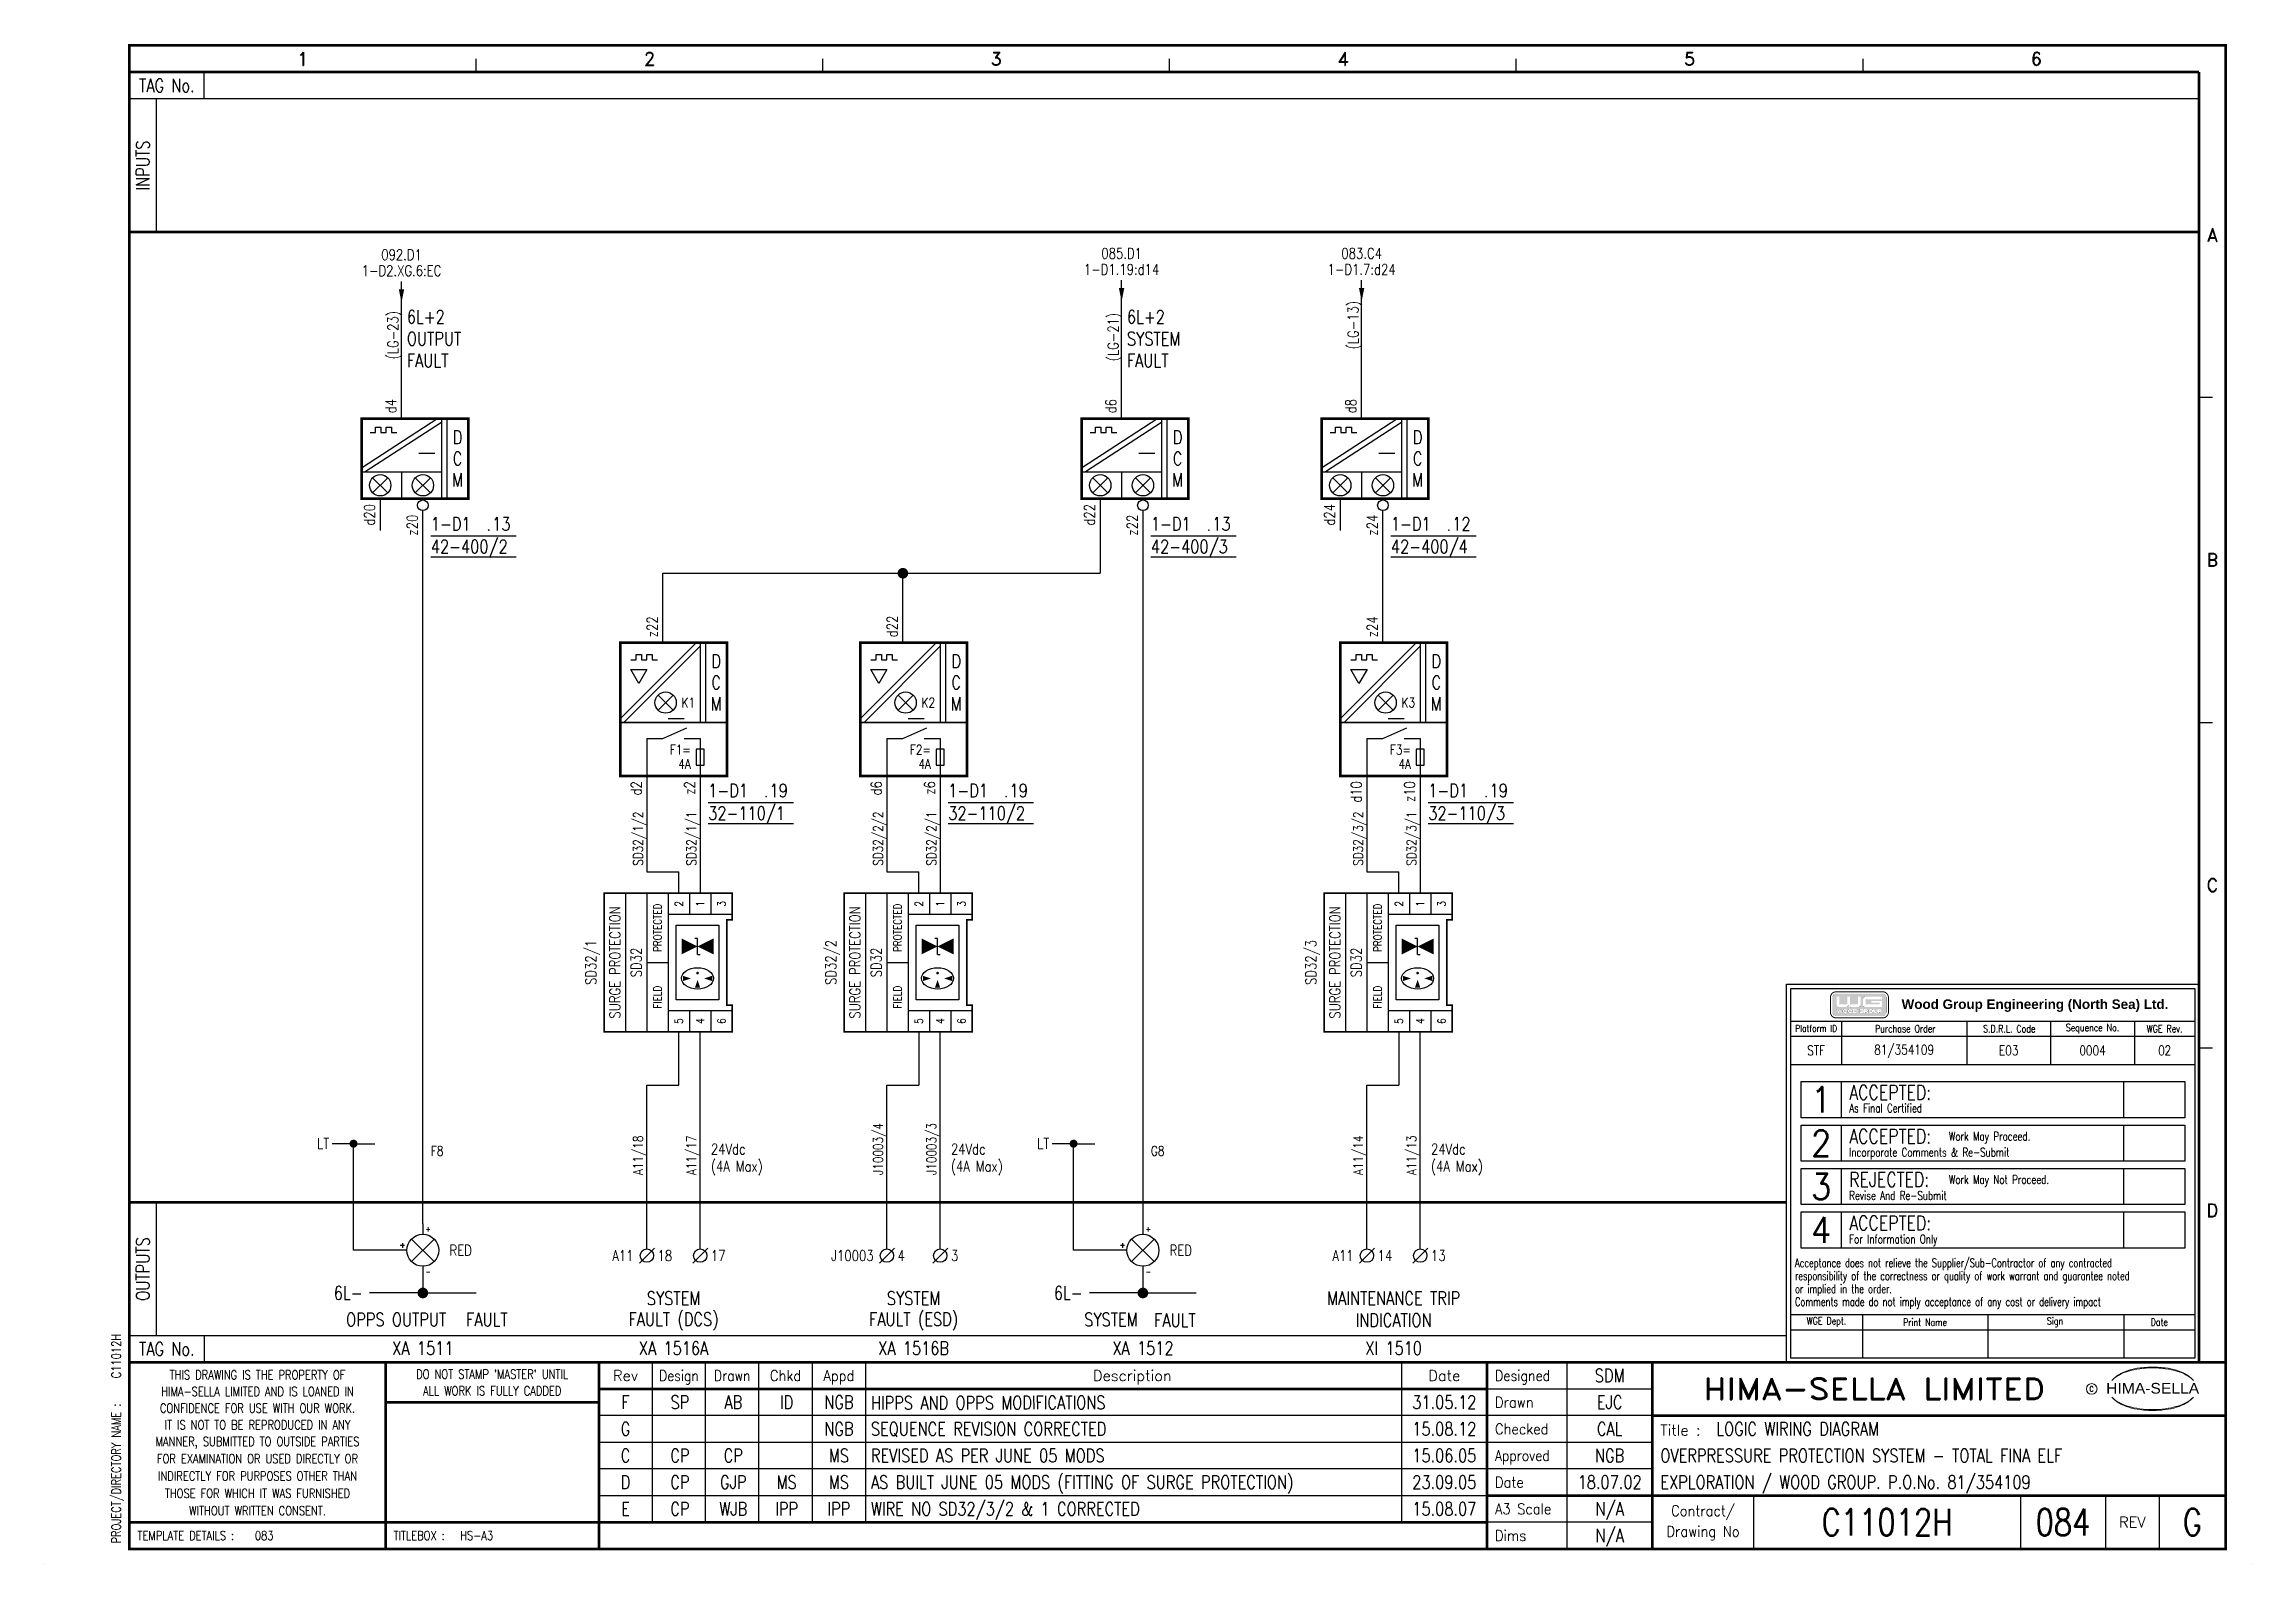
# Model space of a CAD drawing. Extents: x 0 to 414, y 0 to 285.
import ezdxf
from ezdxf.enums import TextEntityAlignment as Align

# ---------------------------------------------------------------- set-up
doc = ezdxf.new("R2010")
doc.units = 0
doc.header["$MEASUREMENT"] = 0
doc.linetypes.add('CONTINU', pattern=[0])
doc.layers.get('0').update_dxf_attribs({"linetype": 'CONTINUOUS'})
for name, color, linetype in [('ADD', 2, 'CONTINUOUS'), ('CATALOGUE', 2, 'CONTINUOUS'), ('COL', 2, 'CONTINU'), ('COM', 2, 'CONTINUOUS'), ('COUNTER', 2, 'CONTINUOUS'), ('DES', 2, 'CONTINUOUS'), ('ELAC003$', 7, 'CONTINUOUS'), ('GROUP', 2, 'CONTINUOUS'), ('LAB', 2, 'CONTINUOUS'), ('LINE', 1, 'CONTINUOUS'), ('LOCATION', 2, 'CONTINUOUS'), ('PCABGREY-0_22', 7, 'CONTINUOUS'), ('PREFIX', 2, 'CONTINUOUS'), ('RACK', 2, 'CONTINUOUS'), ('RECORD', 2, 'CONTINUOUS'), ('ROW', 2, 'CONTINU'), ('SLOT', 2, 'CONTINUOUS'), ('SNA', 2, 'CONTINUOUS'), ('SPOTS', 7, 'CONTINUOUS'), ('TECHDATA', 2, 'CONTINUOUS'), ('TEXT', 2, 'CONTINUOUS'), ('TPOL', 3, 'CONTINUOUS'), ('UPS', 2, 'CONTINUOUS'), ('WIRENOS', 4, 'CONTINUOUS'), ('XR_FUNCTION', 2, 'CONTINUOUS'), ('XR_MAIN', 2, 'CONTINUOUS'), ('ZONE', 2, 'CONTINUOUS')]:
    doc.layers.add(name, color=color, linetype=linetype)
doc.layers.add('MCABGREY-0_22', color=4, linetype='CONTINUOUS', plot=False)
doc.styles.add('ARIAL', font='ARIAL.TTF', dxfattribs={"height": 2.5})
doc.styles.add('CATALOGU', font='romans.shx', dxfattribs={"width": 0.8})
doc.styles.add('CROSSREF', font='ROMANS.shx', dxfattribs={"width": 0.8, "height": 1})
doc.styles.add('FUNCTION', font='romans.shx', dxfattribs={"width": 0.8, "height": 2.5})
doc.styles.add('GROUP', font='romans.shx', dxfattribs={"width": 0.8, "height": 2.5})
doc.styles.add('LOCATION', font='ROMANS.shx', dxfattribs={"width": 0.8, "height": 2.5})
doc.styles.add('PINS', font='romans.shx', dxfattribs={"width": 0.8, "height": 2})
doc.styles.add('RACK', font='romans.shx', dxfattribs={"width": 0.8, "height": 2})
doc.styles.add('REFERENC', font='romans.shx', dxfattribs={"width": 0.8})
doc.styles.add('ROMAND', font='ROMAND')
doc.styles.add('ROMANS', font='romans.shx', dxfattribs={"width": 0.8})
doc.styles.add('SLOT', font='romans.shx', dxfattribs={"width": 0.8, "height": 2})
doc.styles.add('SYMBOL', font='romans.shx', dxfattribs={"width": 0.8})
doc.styles.add('TECHDATA', font='romans.shx', dxfattribs={"width": 0.8})
doc.styles.add('TERMINAL', font='romans.shx', dxfattribs={"width": 0.8, "height": 2})
doc.styles.add('WIRES', font='ROMANS.shx', dxfattribs={"width": 0.8, "height": 2})
doc.styles.add('ZONE', font='ROMANS.shx', dxfattribs={"width": 0.8, "height": 2.5})

msp = doc.modelspace()

# ---------------------------------------------------------------- texts
at = {"color": 1, "style": 'ROMANS', "width": 0.8}
for p in [(23, 277.5), (23, 40.5)]:
    msp.add_text('TAG No.', height=2.5, dxfattribs=at).set_placement(p, align=Align.MIDDLE)
for s, p in [('INPUTS', (18.5, 262.5)), ('OUTPUTS', (18.5, 55.5))]:
    msp.add_text(s, height=2.5, rotation=90, dxfattribs=at).set_placement(p, align=Align.MIDDLE)
at = {"style": 'ROMANS', "width": 0.8}
for s, height, p in [('2', 1.5, (119, 124)), ('3', 1.5, (127, 124)), ('2', 1.5, (164, 124)), ('3', 1.5, (172, 124)), ('2', 1.5, (254, 124)), ('3', 1.5, (262, 124)), ('SURGE PROTECTION', 2, (107, 113)), ('PROTECTED', 1.5, (115, 119.5)), ('1', 1.5, (123, 124)), ('SURGE PROTECTION', 2, (152, 113)), ('PROTECTED', 1.5, (160, 119.5)), ('1', 1.5, (168, 124)), ('SURGE PROTECTION', 2, (242, 113)), ('PROTECTED', 1.5, (250, 119.5)), ('1', 1.5, (258, 124)), ('SD32', 2, (111, 113)), ('SD32', 2, (156, 113)), ('SD32', 2, (246, 113)), ('FIELD', 1.5, (115, 106.5)), ('FIELD', 1.5, (160, 106.5)), ('FIELD', 1.5, (250, 106.5)), ('5', 1.5, (119, 102)), ('4', 1.5, (123, 102)), ('6', 1.5, (127, 102)), ('5', 1.5, (164, 102)), ('4', 1.5, (168, 102)), ('6', 1.5, (172, 102)), ('5', 1.5, (254, 102)), ('4', 1.5, (258, 102)), ('6', 1.5, (262, 102))]:
    msp.add_text(s, height=height, rotation=90, dxfattribs=at).set_placement(p, align=Align.MIDDLE)
at = {"color": 1, "linetype": 'Continuous', "insert": (348.2396, 106.073), "char_height": 1.8, "width": 56.3327, "attachment_point": 1}
msp.add_mtext('{\\fSwis721 BT|b1|i0|c0|p34;Wood Group Engineering (North Sea) Ltd.}', dxfattribs=at)
at = {"layer": 'ELAC003$', "color": 1, "linetype": 'Continuous', "style": 'ROMANS', "width": 0.8}
for s, height, p in [('Platform ID', 1.2758, (332.2267, 100.616)), ('Purchase Order', 1.35, (348.9272, 100.5606)), ('S.D.R.L. Code', 1.35, (368.4235, 100.5606)), ('Sequence No.', 1.35, (384.0323, 100.5606)), ('WGE Rev.', 1.35, (397.5546, 100.5606)), ('WGE Dept.', 1.35, (334.1631, 45.5411)), ('Print Name', 1.35, (352.6356, 45.5411)), ('Sign', 1.35, (377, 45.5411)), ('Date', 1.35, (396.5577, 45.5411))]:
    msp.add_text(s, height=height, dxfattribs=at).set_placement(p, align=Align.MIDDLE)
at = {"layer": 'ELAC003$', "color": 3, "linetype": 'Continuous', "style": 'ROMANS', "width": 0.8889}
for s, p in [('1', (333.1663, 87.2591)), ('2', (333.1663, 79.0867)), ('3', (333.1663, 70.9808)), ('4', (333.1663, 62.8084))]:
    msp.add_text(s, height=4.86, dxfattribs=at).set_placement(p, align=Align.MIDDLE)
at = {"layer": 'ELAC003$', "color": 3, "linetype": 'Continuous', "style": 'ROMANS'}
for s, height, width, p in [('ACCEPTED:', 2.7, 0.8, (338.4173, 88.6079)), ('As Final Certified', 1.62, 0.7333, (338.4173, 85.6902)), ('ACCEPTED:', 2.7, 0.8, (338.4173, 80.3915)), ('Work May Proceed.', 1.62, 0.7333, (357.0989, 80.3915)), ('Incorporate Comments & Re-Submit', 1.62, 0.7333, (338.4173, 77.3924)), ('REJECTED:', 2.7, 0.8, (338.4173, 72.2856)), ('Work May Not Proceed.', 1.62, 0.7333, (357.0989, 72.2856)), ('Revise And Re-Submit', 1.62, 0.7333, (338.4173, 69.2865)), ('ACCEPTED:', 2.7, 0.8, (338.4173, 64.1133)), ('For Information Only', 1.62, 0.7333, (338.4173, 61.1143))]:
    msp.add_text(s, height=height, dxfattribs=dict(at, width=width)).set_placement(p, align=Align.MIDDLE_LEFT)
at = {"layer": 'ELAC003$', "color": 1, "linetype": 'Continuous', "style": 'ROMANS', "width": 0.7}
for s, p in [('Acceptance does not relieve the Supplier/Sub-Contractor of any contracted', (328.2492, 57.4562)), ('responsibility of the correctness or quality of work warrant and guarantee noted', (328.2492, 55.0262)), ('or implied in the order.', (328.2492, 52.5962)), ('Comments made do not imply acceptance of any cost or delivery impact', (328.2492, 50.1662))]:
    msp.add_text(s, height=1.62, dxfattribs=at).set_placement(p, align=Align.TOP_LEFT)
at = {"layer": 'MCABGREY-0_22', "style": 'WIRES', "width": 0.8}
for s, p in [('(LG-13)', (247, 228)), ('(LG-23)', (67, 226.1234)), ('(LG-21)', (202, 225.7745))]:
    msp.add_text(s, height=2, rotation=90, dxfattribs=at).set_placement(p, align=Align.BOTTOM_LEFT)
at = {"layer": 'SNA', "style": 'SYMBOL', "width": 0.8}
for tag, p in [('SD32/1', (103.5, 113)), ('SD32/2', (148.5, 113)), ('SD32/3', (238.5, 113))]:
    msp.add_attdef(tag, text='SD32/', height=2, rotation=90, dxfattribs=at).set_placement(p, align=Align.CENTER)
at = {"layer": 'TEXT', "style": 'ROMANS', "width": 0.8}
for s, p in [('6L+2', (68, 234.1)), ('6L+2', (203, 234.1)), ('OUTPUT', (68, 230)), ('SYSTEM', (203, 230)), ('FAULT', (68, 225.9)), ('FAULT', (203, 225.9))]:
    msp.add_text(s, height=2.5, dxfattribs=at).set_placement(p, align=Align.MIDDLE_LEFT)
for s, height, p in [('STF', 1.8, (332.2029, 96.5075)), ('81/354109', 1.8, (348.7153, 96.5075)), ('E03', 1.8, (368.3175, 96.5075)), ('0004', 1.8, (384.0325, 96.5075)), ('02', 1.8, (397.5545, 96.5075)), ('6L-', 2.5, (57, 51)), ('SYSTEM', 2.5, (118, 50)), ('SYSTEM', 2.5, (163, 50)), ('6L-', 2.5, (192, 51)), ('MAINTENANCE TRIP', 2.5, (253, 50)), ('OPPS OUTPUT', 2.5, (66, 46)), ('FAULT', 2.5, (83, 46)), ('FAULT (DCS)', 2.5, (118, 45.9)), ('FAULT (ESD)', 2.5, (163, 45.9)), ('SYSTEM', 2.5, (200, 46)), ('FAULT', 2.5, (212, 45.9)), ('INDICATION', 2.5, (253, 45.9)), ('XA 1511', 2.5, (71, 40.65)), ('XA 1516A', 2.5, (118, 40.65)), ('XA 1516B', 2.5, (163, 40.65)), ('XA 1512', 2.5, (206, 40.65)), ('XI 1510', 2.5, (253, 40.65))]:
    msp.add_text(s, height=height, dxfattribs=at).set_placement(p, align=Align.MIDDLE)
for p in [(52.3081, 79.0564), (187.3081, 79.0564)]:
    msp.add_text('LT', height=2, dxfattribs=at).set_placement(p, align=Align.MIDDLE_CENTER)
for s, p in [('24Vdc', (125, 77)), ('24Vdc', (170, 77)), ('24Vdc', (260, 77)), ('(4A Max)', (125, 73.7619)), ('(4A Max)', (170, 73.7619)), ('(4A Max)', (260, 73.7619))]:
    msp.add_text(s, height=2, dxfattribs=at).set_placement(p)
at = {"layer": 'UPS', "insert": (155, 31.6443), "char_height": 2.5, "width": 99, "attachment_point": 1, "rotation": 0.063025, "style": 'ROMANS'}
msp.add_mtext('HIPPS AND OPPS MODIFICATIONS', dxfattribs=at)
at = {"layer": 'UPS', "char_height": 2.5, "width": 99, "attachment_point": 1, "style": 'ROMANS'}
for s, insert in [('SEQUENCE REVISION CORRECTED', (155, 26.75)), ('REVISED AS PER JUNE 05 MODS', (155, 21.75)), ('AS BUILT JUNE 05 MODS (FITTING OF SURGE PROTECTION)', (155, 16.75)), ('WIRE NO SD32/3/2 & 1 CORRECTED', (155, 11.75))]:
    msp.add_mtext(s, dxfattribs=dict(at, insert=insert))
at = {"layer": 'WIRENOS', "style": 'ROMANS', "width": 0.8}
for s, p in [('SD32/1/2', (112.25, 131.125)), ('SD32/1/1', (122.25, 131.125)), ('SD32/2/2', (157.25, 131.125)), ('SD32/2/1', (167.25, 131.125)), ('SD32/3/2', (247.25, 131.125)), ('SD32/3/1', (257.25, 131.125)), ('A11/18', (112.25, 73.125)), ('A11/17', (122.25, 73.125)), ('J10003/4', (157.25, 73.125)), ('J10003/3', (167.25, 73.125)), ('A11/14', (247.25, 73.125)), ('A11/13', (257.25, 73.125))]:
    msp.add_text(s, height=1.8, rotation=90, dxfattribs=at).set_placement(p)
for s, p in [('F8', (72.5, 76.75)), ('G8', (207.5, 76.75))]:
    msp.add_text(s, height=1.8, dxfattribs=at).set_placement(p)

# ---------------------------------------------------------------- blocks, each defined once
blk = doc.blocks.new('EDREV')
at = {"color": 2, "style": 'ROMANS', "width": 0.8}
for tag, p in [('DES', (129.2, 29.25)), ('DRN', (139.2, 29.25)), ('CHKD', (149.2, 29.25)), ('DES', (129.2, 24.25)), ('DRN', (139.2, 24.25)), ('CHKD', (149.2, 24.25)), ('DES', (129.2, 19.25)), ('DRN', (139.2, 19.25)), ('CHKD', (149.2, 19.25)), ('DES', (129.2, 14.25)), ('DRN', (139.2, 14.25)), ('CHKD', (149.2, 14.25)), ('DES', (129.2, 9.25)), ('DRN', (139.2, 9.25)), ('CHKD', (149.2, 9.25))]:
    blk.add_attdef(tag, text='', height=2.5, dxfattribs=at).set_placement(p, align=Align.CENTER)
blk = doc.blocks.new('HS-A3')
at = {"color": 1}
for p, q in [((81, 280), (81, 282.5)), ((146, 280), (146, 282.5)), ((211, 280), (211, 282.5)), ((276, 280), (276, 282.5)), ((341, 280), (341, 282.5)), ((404, 219), (406.5, 219)), ((404, 158), (406.5, 158)), ((404, 97), (406.5, 97)), ((114, 38), (114, 8)), ((124, 8), (124, 38)), ((134, 8), (134, 38)), ((144, 38), (144, 8)), ((154, 38), (154, 8)), ((254.5, 38), (254.5, 8)), ((285.5, 38), (285.5, 3)), ((270.5, 33), (301.5, 33)), ((301.5, 28), (104, 28)), ((104, 23), (301.5, 23)), ((301.5, 18), (104, 18)), ((104, 13), (270.5, 13)), ((320.5, 13), (320.5, 3)), ((370.5, 13), (370.5, 3)), ((386.5, 3), (386.5, 13)), ((396.5, 13), (396.5, 3)), ((301.5, 8), (270.5, 8)), ((0, 0), (0, 0.025)), ((413.9, 0), (413.9, 0.025))]:
    blk.add_line(p, q, dxfattribs=at)
at = {"color": 1, "const_width": 0.5}
blk.add_lwpolyline([(16, 3), (409, 3), (409, 285), (16, 285)], close=True, dxfattribs=at)
for points in [[(16, 280), (404, 280)], [(404, 38), (404, 280)], [(409, 38), (16, 38)], [(64, 3), (64, 38)], [(104, 3), (104, 38)], [(270.5, 38), (270.5, 3)], [(301.5, 3), (301.5, 38)], [(270.5, 33), (104, 33)], [(104, 30.5), (64, 30.5)], [(409, 28), (301.5, 28)], [(270.5, 13), (409, 13)], [(270.5, 8), (16, 8)]]:
    blk.add_lwpolyline(points, dxfattribs=at)
at = {"color": 3, "lineweight": 13}
blk.add_circle((383.8795, 33), 1, dxfattribs=at)
for centre, radius, start, end in [((392.604, 29.3277), 7.2401, 106.0532, 133.5024), ((392.8763, 29.5135), 7.2999, 130.419, 136.057), ((392.1149, 30.6001), 5.9804, 122.244, 131.6154), ((391.752, 31.2819), 5.2104, 111.8206, 122.8668), ((393.7772, 27.1992), 9.7601, 107.5931, 113.9452), ((395.0991, 20.9965), 15.9367, 89.2698, 106.3911), ((394.0978, 26.015), 10.9859, 96.0146, 107.3203), ((395.2933, 18.8099), 18.2818, 92.8917, 97.3734), ((395.2419, 21.3644), 15.7281, 89.7805, 93.1738), ((395.5053, 20.9965), 15.9367, 73.6089, 90.7302), ((395.3626, 21.3644), 15.7281, 86.8262, 90.2195), ((395.3112, 18.8099), 18.2818, 82.6266, 87.1083), ((396.5067, 26.015), 10.9859, 72.6797, 83.9854), ((396.8272, 27.1992), 9.7601, 66.0548, 72.4069), ((398.0005, 29.3277), 7.2401, 46.4976, 73.9468), ((398.8524, 31.2819), 5.2104, 57.1332, 68.1794), ((398.4895, 30.6001), 5.9804, 48.3846, 57.756), ((397.7282, 29.5135), 7.2999, 43.943, 49.581), ((392.8763, 36.545), 7.2999, 223.943, 229.581), ((392.604, 36.7308), 7.2401, 226.4976, 253.9468), ((392.1149, 35.4585), 5.9804, 228.3846, 237.756), ((391.752, 34.7766), 5.2104, 237.1332, 248.1794), ((393.7772, 38.8593), 9.7601, 246.0548, 252.4069), ((395.0991, 45.062), 15.9367, 253.6089, 270.7302), ((394.0978, 40.0435), 10.9859, 252.6797, 263.9854), ((395.2933, 47.2486), 18.2818, 262.6266, 267.1083), ((395.2419, 44.6941), 15.7281, 266.8262, 270.2195), ((395.5053, 45.062), 15.9367, 269.2698, 286.3911), ((395.3626, 44.6941), 15.7281, 269.7805, 273.1738), ((395.3112, 47.2486), 18.2818, 272.8917, 277.3734), ((396.5067, 40.0435), 10.9859, 276.0146, 287.3203), ((396.8272, 38.8593), 9.7601, 287.5931, 293.9452), ((398.0005, 36.7308), 7.2401, 286.0532, 313.5024), ((398.8524, 34.7766), 5.2104, 291.8206, 302.8668), ((398.4895, 35.4585), 5.9804, 302.244, 311.6154), ((397.7282, 36.545), 7.2999, 310.419, 316.057)]:
    blk.add_arc(centre, radius, start, end, dxfattribs=at)
at = {"color": 2, "style": 'ROMAND'}
for s, p in [('1', (48.5, 282.5)), ('2', (113.5, 282.5)), ('3', (178.5, 282.5)), ('4', (243.5, 282.5)), ('5', (308.5, 282.5)), ('6', (373.5, 282.5)), ('A', (406.5, 249.5)), ('B', (406.5, 188.5)), ('C', (406.5, 127.5)), ('D', (406.5, 66.5))]:
    blk.add_text(s, height=2.5, dxfattribs=at).set_placement(p, align=Align.MIDDLE)
at = {"color": 3, "lineweight": 13, "style": 'ROMANS', "width": 0.8}
for s, p in [('HIMA-SELLA LIMITED AND IS LOANED IN', (40, 32.5193)), ('THIS DRAWING IS THE PROPERTY OF', (40, 35.6443)), ("DO NOT STAMP 'MASTER' UNTIL", (84, 35.7693)), ('ALL WORK IS FULLY CADDED', (84, 32.6443)), ('CONFIDENCE FOR USE WITH OUR WORK.', (40, 29.3879)), ('IT IS NOT TO BE REPRODUCED IN ANY', (40, 26.2629)), ('MANNER, SUBMITTED TO OUTSIDE PARTIES', (40, 23.1379)), ('FOR EXAMINATION OR USED DIRECTLY OR', (40, 19.9054)), ('INDIRECTLY FOR PURPOSES OTHER THAN', (40, 16.6554)), ('THOSE FOR WHICH IT WAS FURNISHED', (40, 13.4054)), ('WITHOUT WRITTEN CONSENT.', (40, 10.1554))]:
    blk.add_text(s, height=1.7, dxfattribs=at).set_placement(p, align=Align.MIDDLE_CENTER)
at = {"color": 4, "style": 'ROMAND'}
for s, p in [('Rev', (109, 34.5)), ('Description', (204, 34.5)), ('Date', (262.5, 34.5))]:
    blk.add_text(s, height=2, dxfattribs=at).set_placement(p, align=Align.CENTER)
for s, width, p in [('Design', 0.85, (119, 34.5)), ('Drawn', 0.85, (129, 34.5)), ('Chkd', 0.9, (139, 34.5)), ('Appd', 0.9, (149, 34.5))]:
    blk.add_text(s, height=2, dxfattribs=dict(at, width=width)).set_placement(p, align=Align.CENTER)
for s, width, p in [('Designed', 0.87, (272, 34.5)), ('Drawn', 0.9, (272, 29.5)), ('Checked', 0.9, (272, 24.5)), ('Approved', 0.85, (272, 19.5)), ('Date', 0.9, (272, 14.5)), ('A3 Scale', 0.9, (272, 9.5)), ('Dims', 0.9, (272, 4.5))]:
    blk.add_text(s, height=2, dxfattribs=dict(at, width=width)).set_placement(p)
at = {"color": 1, "style": 'ROMAND', "width": 1.15}
blk.add_text('HIMA-SELLA LIMITED', height=4, dxfattribs=at).set_placement((343.0965, 33), align=Align.MIDDLE)
at = {"color": 3, "lineweight": 13, "style": 'ROMANS', "width": 0.8}
blk.add_text('C', height=1, dxfattribs=at).set_placement((383.8436, 32.5), align=Align.CENTER)
at = {"color": 1, "style": 'ARIAL', "width": 1.05}
blk.add_text('HIMA-SELLA', height=2, dxfattribs=at).set_placement((395.3022, 32.1293), align=Align.CENTER)
at = {"color": 3, "style": 'ROMANS', "width": 0.8}
blk.add_text('PROJECT/DIRECTORY NAME :', height=1.7, rotation=90, dxfattribs=at).set_placement((13.5, 4), align=Align.MIDDLE_LEFT)
at = {"color": 4, "style": 'ROMAND'}
blk.add_text('Title :', height=2, dxfattribs=at).set_placement((303, 24.25))
at = {"color": 4, "style": 'ROMAND', "width": 0.9}
for s, p in [('Contract/', (311, 10)), ('Drawing No', (311, 6))]:
    blk.add_text(s, height=2, dxfattribs=at).set_placement(p, align=Align.MIDDLE)
at = {"color": 4, "style": 'ROMAND'}
blk.add_text('REV', height=2, dxfattribs=at).set_placement((391.5, 8), align=Align.MIDDLE)
at = {"color": 3, "style": 'ROMANS', "width": 0.8}
for s, p in [('TEMPLATE DETAILS :', (17.5, 5.5)), ('TITLEBOX :', (65.5, 5.5)), ('HS-A3', (78, 5.5))]:
    blk.add_text(s, height=1.7, dxfattribs=at).set_placement(p, align=Align.MIDDLE_LEFT)
at = {"layer": 'COL', "style": 'ROMAND', "flags": 9}
for tag, p in [('COL1', (48.5, 282.5)), ('COL2', (113.5, 282.5)), ('COL3', (178.5, 282.5)), ('COL4', (243.5, 282.5)), ('COL5', (308.5, 282.5)), ('COL6', (373.5, 282.5))]:
    blk.add_attdef(tag, p, '', height=2.5, dxfattribs=at)
at = {"layer": 'ROW', "style": 'ROMAND', "flags": 9}
for tag, p in [('ROW1', (406.5, 249.5)), ('ROW2', (406.5, 188.5)), ('ROW3', (406.5, 127.5)), ('ROW4', (406.5, 66.5))]:
    blk.add_attdef(tag, p, '', height=2.5, dxfattribs=at)
at = {"layer": 'UPS', "color": 3, "style": 'ROMANS', "width": 0.8, "flags": 8}
blk.add_attdef('PROJS->NOMPRO', text='', height=1.7, rotation=90, dxfattribs=at).set_placement((13.5, 35), align=Align.MIDDLE_LEFT)
at = {"layer": 'UPS', "style": 'ROMANS', "width": 3.1263, "flags": 8}
blk.add_attdef('PLANOS->MCAN1', text='', height=2.5, rotation=0.061173, dxfattribs=at).set_placement((155, 31.6443), (254, 31.75), align=Align.FIT)
at = {"layer": 'UPS', "style": 'ROMANS', "width": 0.8, "flags": 8}
for tag, height, p in [('PLANOS->VERIF', 2.5, (293.5, 34.25)), ('PLANOS->CANVI1', 2.5, (109, 29.25)), ('PLANOS->NCAN1', 2.5, (149, 29.25)), ('PLANOS->DCAN1', 2.5, (262.5, 29.25)), ('PLANOS->ORIG', 2.5, (293.5, 29.25)), ('PLANOS->CANVI2', 2.5, (109, 24.25)), ('PLANOS->NCAN2', 2.5, (149, 24.25)), ('PLANOS->DCAN2', 2.5, (262.5, 24.25)), ('PLANOS->HECHF', 2.5, (293.5, 24.25)), ('PLANOS->CANVI3', 2.5, (109, 19.25)), ('PLANOS->NCAN3', 2.5, (149, 19.25)), ('PLANOS->DCAN3', 2.5, (262.5, 19.25)), ('PLANOS->HECHD', 2.5, (293.5, 19.25)), ('PLANOS->CANVI4', 2.5, (109, 14.25)), ('PLANOS->NCAN4', 2.5, (149, 14.25)), ('PLANOS->DCAN4', 2.5, (262.5, 14.25)), ('PLANOS->DATACREA', 2.5, (293.5, 14.25)), ('PLANOS->CANVI5', 2.5, (109, 9.25)), ('PLANOS->NCAN5', 2.5, (149, 9.25)), ('PLANOS->DCAN5', 2.5, (262.5, 9.25)), ('PLANOS->NR1', 2.5, (293.5, 9.25)), ('PROJS->DESCPRO3', 5, (345.5, 5.5)), ('PLANOS->PLANO', 5, (378.5, 5.5)), ('PLANOS->USER', 5, (402.75, 5.5)), ('PLANOS->NR2', 2.5, (293.5, 4.25))]:
    blk.add_attdef(tag, text='', height=height, dxfattribs=at).set_placement(p, align=Align.CENTER)
at = {"layer": 'UPS', "style": 'ROMANS', "flags": 8}
for tag, width, p, p2 in [('PLANOS->MCAN2', 3.0574, (155, 26.75), (254, 26.75)), ('PLANOS->MCAN3', 3.0574, (155, 21.75), (254, 21.75)), ('PLANOS->MCAN4', 3.0462, (155, 16.75), (254, 16.75)), ('PLANOS->MCAN5', 3.0574, (155, 11.75), (254, 11.75))]:
    blk.add_attdef(tag, text='', height=2.5, dxfattribs=dict(at, width=width)).set_placement(p, p2, align=Align.FIT)
at = {"layer": 'UPS', "style": 'ROMANS', "width": 0.8, "flags": 8}
blk.add_attdef('PLANOS->DENOM', (313.5, 24.25), '', height=2.5, dxfattribs=at)
at = {"layer": 'UPS', "color": 4, "style": 'ROMANS', "width": 0.8, "flags": 8}
for tag, p in [('PROJS->DESCPRO1', (303, 19.25)), ('PROJS->DESCPRO2', (303, 14.25))]:
    blk.add_attdef(tag, p, '', height=2.5, dxfattribs=at)
at = {"layer": 'UPS', "color": 3, "style": 'ROMANS', "width": 0.8, "flags": 8}
blk.add_attdef('PLANOS->PROTOTIPO', text='', height=1.7, dxfattribs=at).set_placement((39.5, 5.5), align=Align.MIDDLE_LEFT)
at = {"layer": 'UPS', "style": 'ROMANS', "width": 0.8, "flags": 8}
blk.add_attdef('PLANOS->OBS4', text='', height=2.5, dxfattribs=at).set_placement((107, 5.5), align=Align.MIDDLE_LEFT)
blk = doc.blocks.new('42-400-3')
for p, q in [((6.7929, 0), (-7.5, -9.2929)), ((7.5, 0), (7.5, -15)), ((8.5, 0), (8.5, -15)), ((7.5, -0.7071), (-6.7929, -10)), ((-5.875, -2.625), (-4.875, -2.625)), ((-4.875, -2.625), (-4.875, -1.625)), ((-4.875, -1.625), (-3.875, -1.625)), ((-3.875, -1.625), (-3.875, -2.625)), ((-3.875, -2.625), (-2.875, -2.625)), ((-2.875, -1.625), (-1.875, -1.625)), ((-2.875, -2.625), (-2.875, -1.625)), ((-1.875, -1.625), (-1.875, -2.625)), ((-1.875, -2.625), (-0.875, -2.625)), ((3.25, -6.5), (6.25, -6.5)), ((-7.5, -10), (7.5, -10)), ((-5.4142, -13.9142), (-2.5858, -11.0858)), ((-5.4142, -11.0858), (-2.5858, -13.9142)), ((0, -10), (0, -15)), ((2.5858, -11.0858), (5.4142, -13.9142)), ((2.5858, -13.9142), (5.4142, -11.0858)), ((5.5, -22), (21.5, -22)), ((21.5, -26), (5.5, -26))]:
    blk.add_line(p, q)
at = {"const_width": 0.5}
blk.add_lwpolyline([(-7.5, -15), (12.5, -15), (12.5, 0), (-7.5, 0)], close=True, dxfattribs=at)
for centre, radius in [((-4, -12.5), 2), ((4, -12.5), 2), ((4, -16.25), 1)]:
    blk.add_circle(centre, radius)
at = {"style": 'ROMANS', "width": 0.8}
for s, p in [('D', (10.5, -3.5)), ('C', (10.5, -7.5)), ('M', (10.5, -11.5))]:
    blk.add_text(s, height=2.5, dxfattribs=at).set_placement(p, align=Align.MIDDLE)
at = {"layer": 'ADD', "style": 'PINS', "width": 0.8, "flags": 1}
blk.add_attdef('ADD1', (15, -2), '', height=1.5, dxfattribs=at)
at = {"layer": 'COM', "style": 'PINS', "width": 0.8, "flags": 1}
blk.add_attdef('COM1', (15, -6), '', height=1.5, dxfattribs=at)
at = {"layer": 'DES', "style": 'PINS', "width": 0.8, "flags": 1}
blk.add_attdef('DES1', (15, -4), '', height=1.5, dxfattribs=at)
at = {"layer": 'GROUP', "style": 'GROUP', "width": 0.8, "flags": 1}
blk.add_attdef('GROUP', (15, -12), '', height=1.5, dxfattribs=at)
at = {"layer": 'LAB', "style": 'PINS', "width": 0.8}
blk.add_attdef('LAB1', text='', height=2.5, dxfattribs=at).set_placement((5.5, -24), align=Align.MIDDLE_LEFT)
at = {"layer": 'RACK', "style": 'RACK', "width": 0.8}
blk.add_attdef('RACK', (5.5, -21), '', height=2.5, dxfattribs=at)
at = {"layer": 'SLOT', "style": 'SLOT', "width": 0.8}
blk.add_attdef('SLOT', (17, -21), '', height=2.5, dxfattribs=at)
at = {"layer": 'SNA', "style": 'SYMBOL', "width": 0.8, "flags": 1}
blk.add_attdef('SNA', (15, -10), '', height=1.5, dxfattribs=at)
at = {"layer": 'TEXT', "color": 3, "style": 'PINS', "width": 0.8}
blk.add_text('d6', height=2, rotation=90, dxfattribs=at).set_placement((-2, 1), align=Align.MIDDLE_LEFT)
at = {"layer": 'TEXT', "style": 'ROMANS', "width": 0.8}
blk.add_text('.', height=2, dxfattribs=at).set_placement((16, -21))
at = {"layer": 'TPOL', "style": 'PINS', "width": 0.8}
blk.add_attdef('CN1', (-1, 1), '', height=2, rotation=90, dxfattribs=at)
for tag, p in [('CN2', (-5, -16)), ('CN3', (3, -18))]:
    blk.add_attdef(tag, text='', height=2, rotation=90, dxfattribs=at).set_placement(p, align=Align.RIGHT)
at = {"layer": 'XR_FUNCTION', "style": 'FUNCTION', "width": 0.8, "flags": 1}
blk.add_attdef('XR_FUNCTION', (15, -8), '', height=1.5, dxfattribs=at)
at = {"layer": 'XR_MAIN', "style": 'CROSSREF', "width": 0.8, "flags": 1}
blk.add_attdef('XR_MAIN', (15, -14), '', height=1.5, dxfattribs=at)
blk = doc.blocks.new('LAMP01')
for p, q in [((0, 5), (0, 3)), ((-2.1213, 2.1213), (2.1213, -2.1213)), ((2.1213, 2.1213), (-2.1213, -2.1213)), ((0, -3), (0, -5))]:
    blk.add_line(p, q)
blk.add_circle((0, 0), 3)
at = {"layer": 'CATALOGUE', "style": 'CATALOGU', "width": 0.8, "flags": 1}
blk.add_attdef('CATALOGUE', (-2, -7), '', height=1, dxfattribs=at)
at = {"layer": 'RECORD', "style": 'REFERENC', "width": 0.8}
blk.add_attdef('RECORD', (5, -1), '', height=2, dxfattribs=at)
at = {"layer": 'SNA', "style": 'SYMBOL', "width": 0.8}
blk.add_attdef('SNA', (5, 2), '', height=2, dxfattribs=at)
at = {"layer": 'TECHDATA', "style": 'TECHDATA', "width": 0.8}
blk.add_attdef('TECHDATA01', (5, -4), '', height=2, dxfattribs=at)
at = {"layer": 'TPOL', "style": 'PINS', "width": 0.8, "flags": 8}
blk.add_attdef('CN1', text='', height=1, dxfattribs=at).set_placement((0.5, 4.5), align=Align.TOP_LEFT)
blk.add_attdef('CN2', (0.5, -4.5), '', height=1, dxfattribs=at)
blk = doc.blocks.new('32-110-2')
for p, q in [((6.2929, 0), (-8, -14.2929)), ((7, 0), (7, -15)), ((8, 0), (8, -15)), ((7, -0.7071), (-7.2929, -15)), ((-6, -3.25), (-5, -3.25)), ((-5, -3.25), (-5, -2.25)), ((-5, -2.25), (-4, -2.25)), ((-4, -2.25), (-4, -3.25)), ((-4, -3.25), (-3, -3.25)), ((-3, -3.25), (-3, -2.25)), ((-3, -2.25), (-2, -2.25)), ((-2, -2.25), (-2, -3.25)), ((-2, -3.25), (-1, -3.25)), ((-4.5, -7.6568), (-6.0132, -5.0359)), ((-6.0132, -5.0359), (-2.9868, -5.0359)), ((-2.9868, -5.0359), (-4.5, -7.6568)), ((-0.9142, -9.8358), (1.9142, -12.6642)), ((-0.9142, -12.6642), (1.9142, -9.8358)), ((-8, -15), (12, -15)), ((12, -15), (-8, -15)), ((0, -18), (4.5, -16)), ((1, -14.25), (4, -14.25)), ((-3, -18), (0, -18)), ((-3, -18), (-3, -25)), ((4, -18), (7, -18)), ((7, -18), (7, -25)), ((8.5, -30), (24.5, -30)), ((24.5, -34), (8.5, -34))]:
    blk.add_line(p, q)
at = {"const_width": 0.5}
blk.add_lwpolyline([(-8, 0), (-8, -25), (12, -25), (12, 0)], close=True, dxfattribs=at)
blk.add_lwpolyline([(6.25, -23), (7.75, -23), (7.75, -20), (6.25, -20)], close=True)
blk.add_circle((0.5, -11.25), 2)
at = {"style": 'ROMANS', "width": 0.8}
for s, p in [('D', (10, -3.5)), ('C', (10, -7.5)), ('M', (10, -11.5))]:
    blk.add_text(s, height=2.5, dxfattribs=at).set_placement(p, align=Align.MIDDLE)
blk.add_text('K2', height=1.8, dxfattribs=at).set_placement((3.5, -12.15))
blk.add_text('F2=', height=1.8, dxfattribs=at).set_placement((5.25, -21), align=Align.RIGHT)
blk.add_attdef('AMPS', text='', height=1.8, dxfattribs=at).set_placement((5.25, -23.6883), align=Align.RIGHT)
at = {"layer": 'ADD', "style": 'PINS', "width": 0.8, "flags": 1}
blk.add_attdef('ADD1', (14, -12.5), '', height=1.5, dxfattribs=at)
at = {"layer": 'COM', "style": 'PINS', "width": 0.8, "flags": 1}
blk.add_attdef('COM1', (14, -16.5), '', height=1.5, dxfattribs=at)
at = {"layer": 'DES', "style": 'PINS', "width": 0.8, "flags": 1}
blk.add_attdef('DES1', (14, -14.5), '', height=1.5, dxfattribs=at)
at = {"layer": 'GROUP', "style": 'GROUP', "width": 0.8, "flags": 1}
blk.add_attdef('GROUP', (14, -22.5), '', height=1.5, dxfattribs=at)
at = {"layer": 'LAB', "style": 'PINS', "width": 0.8}
blk.add_attdef('LAB1', text='', height=2.5, dxfattribs=at).set_placement((8.5, -32), align=Align.MIDDLE_LEFT)
at = {"layer": 'RACK', "style": 'RACK', "width": 0.8}
blk.add_attdef('RACK', (8.5, -29), '', height=2.5, dxfattribs=at)
at = {"layer": 'SLOT', "style": 'SLOT', "width": 0.8}
blk.add_attdef('SLOT', (20, -29), '', height=2.5, dxfattribs=at)
at = {"layer": 'SNA', "style": 'SYMBOL', "width": 0.8, "flags": 1}
blk.add_attdef('SNA', (14, -20.5), '', height=1.5, dxfattribs=at)
at = {"layer": 'TEXT', "color": 3, "style": 'PINS', "width": 0.8}
blk.add_text('d22', height=2, rotation=90, dxfattribs=at).set_placement((-2, 1), align=Align.MIDDLE_LEFT)
at = {"layer": 'TEXT', "style": 'ROMANS', "width": 0.8}
blk.add_text('.', height=2, dxfattribs=at).set_placement((19, -29))
at = {"layer": 'TPOL', "style": 'PINS', "width": 0.8}
blk.add_attdef('CN1', (-1, 1), '', height=2, rotation=90, dxfattribs=at)
for tag, p in [('CN2', (-4, -26)), ('CN3', (6, -26))]:
    blk.add_attdef(tag, text='', height=2, rotation=90, dxfattribs=at).set_placement(p, align=Align.RIGHT)
at = {"layer": 'XR_FUNCTION', "style": 'FUNCTION', "width": 0.8, "flags": 1}
blk.add_attdef('XR_FUNCTION', (14, -18.5), '', height=1.5, dxfattribs=at)
at = {"layer": 'XR_MAIN', "style": 'CROSSREF', "width": 0.8, "flags": 1}
blk.add_attdef('XR_MAIN', (14, -24.5), '', height=1.5, dxfattribs=at)
blk = doc.blocks.new('32-110-1')
for p, q in [((6.2929, 0), (-8, -14.2929)), ((7, 0), (7, -15)), ((8, 0), (8, -15)), ((7, -0.7071), (-7.2929, -15)), ((-6, -3.25), (-5, -3.25)), ((-5, -3.25), (-5, -2.25)), ((-5, -2.25), (-4, -2.25)), ((-4, -2.25), (-4, -3.25)), ((-4, -3.25), (-3, -3.25)), ((-3, -3.25), (-3, -2.25)), ((-3, -2.25), (-2, -2.25)), ((-2, -2.25), (-2, -3.25)), ((-2, -3.25), (-1, -3.25)), ((-4.5, -7.6568), (-6.0132, -5.0359)), ((-6.0132, -5.0359), (-2.9868, -5.0359)), ((-2.9868, -5.0359), (-4.5, -7.6568)), ((-0.9142, -9.8358), (1.9142, -12.6642)), ((-0.9142, -12.6642), (1.9142, -9.8358)), ((-8, -15), (12, -15)), ((12, -15), (-8, -15)), ((0, -18), (4.5, -16)), ((1, -14.25), (4, -14.25)), ((-3, -18), (0, -18)), ((-3, -18), (-3, -25)), ((4, -18), (7, -18)), ((7, -18), (7, -25)), ((8.5, -30), (24.5, -30)), ((24.5, -34), (8.5, -34))]:
    blk.add_line(p, q)
at = {"const_width": 0.5}
blk.add_lwpolyline([(-8, 0), (-8, -25), (12, -25), (12, 0)], close=True, dxfattribs=at)
blk.add_lwpolyline([(6.25, -23), (7.75, -23), (7.75, -20), (6.25, -20)], close=True)
blk.add_circle((0.5, -11.25), 2)
at = {"style": 'ROMANS', "width": 0.8}
for s, p in [('D', (10, -3.5)), ('C', (10, -7.5)), ('M', (10, -11.5))]:
    blk.add_text(s, height=2.5, dxfattribs=at).set_placement(p, align=Align.MIDDLE)
blk.add_text('K1', height=1.8, dxfattribs=at).set_placement((3.5, -12.15))
blk.add_text('F1=', height=1.8, dxfattribs=at).set_placement((5.25, -21), align=Align.RIGHT)
blk.add_attdef('AMPS', text='', height=1.8, dxfattribs=at).set_placement((5.25, -23.6883), align=Align.RIGHT)
at = {"layer": 'ADD', "style": 'PINS', "width": 0.8, "flags": 1}
blk.add_attdef('ADD1', (14, -12.5), '', height=1.5, dxfattribs=at)
at = {"layer": 'COM', "style": 'PINS', "width": 0.8, "flags": 1}
blk.add_attdef('COM1', (14, -16.5), '', height=1.5, dxfattribs=at)
at = {"layer": 'DES', "style": 'PINS', "width": 0.8, "flags": 1}
blk.add_attdef('DES1', (14, -14.5), '', height=1.5, dxfattribs=at)
at = {"layer": 'GROUP', "style": 'GROUP', "width": 0.8, "flags": 1}
blk.add_attdef('GROUP', (14, -22.5), '', height=1.5, dxfattribs=at)
at = {"layer": 'LAB', "style": 'PINS', "width": 0.8}
blk.add_attdef('LAB1', text='', height=2.5, dxfattribs=at).set_placement((8.5, -32), align=Align.MIDDLE_LEFT)
at = {"layer": 'RACK', "style": 'RACK', "width": 0.8}
blk.add_attdef('RACK', (8.5, -29), '', height=2.5, dxfattribs=at)
at = {"layer": 'SLOT', "style": 'SLOT', "width": 0.8}
blk.add_attdef('SLOT', (20, -29), '', height=2.5, dxfattribs=at)
at = {"layer": 'SNA', "style": 'SYMBOL', "width": 0.8, "flags": 1}
blk.add_attdef('SNA', (14, -20.5), '', height=1.5, dxfattribs=at)
at = {"layer": 'TEXT', "color": 3, "style": 'PINS', "width": 0.8}
blk.add_text('z22', height=2, rotation=90, dxfattribs=at).set_placement((-2, 1), align=Align.MIDDLE_LEFT)
at = {"layer": 'TEXT', "style": 'ROMANS', "width": 0.8}
blk.add_text('.', height=2, dxfattribs=at).set_placement((19, -29))
at = {"layer": 'TPOL', "style": 'PINS', "width": 0.8}
blk.add_attdef('CN1', (-1, 1), '', height=2, rotation=90, dxfattribs=at)
for tag, p in [('CN2', (-4, -26)), ('CN3', (6, -26))]:
    blk.add_attdef(tag, text='', height=2, rotation=90, dxfattribs=at).set_placement(p, align=Align.RIGHT)
at = {"layer": 'XR_FUNCTION', "style": 'FUNCTION', "width": 0.8, "flags": 1}
blk.add_attdef('XR_FUNCTION', (14, -18.5), '', height=1.5, dxfattribs=at)
at = {"layer": 'XR_MAIN', "style": 'CROSSREF', "width": 0.8, "flags": 1}
blk.add_attdef('XR_MAIN', (14, -24.5), '', height=1.5, dxfattribs=at)
blk = doc.blocks.new('TERM02')
blk.add_line((1.4142, 1.4142), (-1.4142, -1.4142))
blk.add_circle((0, 0), 1.25)
at = {"layer": 'CATALOGUE', "style": 'CATALOGU', "width": 0.8, "flags": 9}
blk.add_attdef('CATALOGUE', (2, -3.5), '', height=0.5, dxfattribs=at)
at = {"layer": 'COUNTER', "style": 'SYMBOL', "width": 0.8, "flags": 8}
blk.add_attdef('COUNTER', text='', height=2, dxfattribs=at).set_placement((2, 0), align=Align.MIDDLE_LEFT)
at = {"layer": 'LOCATION', "style": 'LOCATION', "width": 0.8, "flags": 1}
blk.add_attdef('LOCATION', (2, -4.25), '', height=0.5, dxfattribs=at)
at = {"layer": 'PREFIX', "style": 'TERMINAL', "width": 0.8}
blk.add_attdef('PREFIX', text='', height=2, dxfattribs=at).set_placement((-2.5, 0), align=Align.MIDDLE_RIGHT)
at = {"layer": 'RECORD', "style": 'REFERENC', "width": 0.8, "flags": 9}
blk.add_attdef('RECORD', (2, -2.75), '', height=0.5, dxfattribs=at)
at = {"layer": 'SNA', "style": 'SYMBOL', "width": 0.8, "flags": 9}
blk.add_attdef('SNA', (2, -2), '', height=0.5, dxfattribs=at)
at = {"layer": 'TPOL', "style": 'PINS', "width": 0.8, "flags": 9}
blk.add_attdef('CN1', (0, 1.5), '', height=0.5, dxfattribs=at)
blk.add_attdef('CN2', text='', height=0.5, dxfattribs=at).set_placement((0, -1.5), align=Align.TOP_LEFT)
at = {"layer": 'ZONE', "style": 'ZONE', "width": 0.8, "flags": 1}
blk.add_attdef('ZONE', (2, -5), '', height=0.5, dxfattribs=at)
blk = doc.blocks.new('42-400-2')
for p, q in [((6.7929, 0), (-7.5, -9.2929)), ((7.5, 0), (7.5, -15)), ((8.5, 0), (8.5, -15)), ((7.5, -0.7071), (-6.7929, -10)), ((-5.875, -2.625), (-4.875, -2.625)), ((-4.875, -2.625), (-4.875, -1.625)), ((-4.875, -1.625), (-3.875, -1.625)), ((-3.875, -1.625), (-3.875, -2.625)), ((-3.875, -2.625), (-2.875, -2.625)), ((-2.875, -1.625), (-1.875, -1.625)), ((-2.875, -2.625), (-2.875, -1.625)), ((-1.875, -1.625), (-1.875, -2.625)), ((-1.875, -2.625), (-0.875, -2.625)), ((3.25, -6.5), (6.25, -6.5)), ((-7.5, -10), (7.5, -10)), ((-5.4142, -13.9142), (-2.5858, -11.0858)), ((-5.4142, -11.0858), (-2.5858, -13.9142)), ((0, -10), (0, -15)), ((2.5858, -11.0858), (5.4142, -13.9142)), ((2.5858, -13.9142), (5.4142, -11.0858)), ((5.5, -22), (21.5, -22)), ((21.5, -26), (5.5, -26))]:
    blk.add_line(p, q)
at = {"const_width": 0.5}
blk.add_lwpolyline([(-7.5, -15), (12.5, -15), (12.5, 0), (-7.5, 0)], close=True, dxfattribs=at)
for centre, radius in [((-4, -12.5), 2), ((4, -12.5), 2), ((4, -16.25), 1)]:
    blk.add_circle(centre, radius)
at = {"style": 'ROMANS', "width": 0.8}
for s, p in [('D', (10.5, -3.5)), ('C', (10.5, -7.5)), ('M', (10.5, -11.5))]:
    blk.add_text(s, height=2.5, dxfattribs=at).set_placement(p, align=Align.MIDDLE)
at = {"layer": 'ADD', "style": 'PINS', "width": 0.8, "flags": 1}
blk.add_attdef('ADD1', (15, -2), '', height=1.5, dxfattribs=at)
at = {"layer": 'COM', "style": 'PINS', "width": 0.8, "flags": 1}
blk.add_attdef('COM1', (15, -6), '', height=1.5, dxfattribs=at)
at = {"layer": 'DES', "style": 'PINS', "width": 0.8, "flags": 1}
blk.add_attdef('DES1', (15, -4), '', height=1.5, dxfattribs=at)
at = {"layer": 'GROUP', "style": 'GROUP', "width": 0.8, "flags": 1}
blk.add_attdef('GROUP', (15, -12), '', height=1.5, dxfattribs=at)
at = {"layer": 'LAB', "style": 'PINS', "width": 0.8}
blk.add_attdef('LAB1', text='', height=2.5, dxfattribs=at).set_placement((5.5, -24), align=Align.MIDDLE_LEFT)
at = {"layer": 'RACK', "style": 'RACK', "width": 0.8}
blk.add_attdef('RACK', (5.5, -21), '', height=2.5, dxfattribs=at)
at = {"layer": 'SLOT', "style": 'SLOT', "width": 0.8}
blk.add_attdef('SLOT', (17, -21), '', height=2.5, dxfattribs=at)
at = {"layer": 'SNA', "style": 'SYMBOL', "width": 0.8, "flags": 1}
blk.add_attdef('SNA', (15, -10), '', height=1.5, dxfattribs=at)
at = {"layer": 'TEXT', "color": 3, "style": 'PINS', "width": 0.8}
blk.add_text('d4', height=2, rotation=90, dxfattribs=at).set_placement((-2, 1), align=Align.MIDDLE_LEFT)
at = {"layer": 'TEXT', "style": 'ROMANS', "width": 0.8}
blk.add_text('.', height=2, dxfattribs=at).set_placement((16, -21))
at = {"layer": 'TPOL', "style": 'PINS', "width": 0.8}
blk.add_attdef('CN1', (-1, 1), '', height=2, rotation=90, dxfattribs=at)
for tag, p in [('CN2', (-5, -16)), ('CN3', (3, -18))]:
    blk.add_attdef(tag, text='', height=2, rotation=90, dxfattribs=at).set_placement(p, align=Align.RIGHT)
at = {"layer": 'XR_FUNCTION', "style": 'FUNCTION', "width": 0.8, "flags": 1}
blk.add_attdef('XR_FUNCTION', (15, -8), '', height=1.5, dxfattribs=at)
at = {"layer": 'XR_MAIN', "style": 'CROSSREF', "width": 0.8, "flags": 1}
blk.add_attdef('XR_MAIN', (15, -14), '', height=1.5, dxfattribs=at)
blk = doc.blocks.new('EQUPOT02')
blk.add_line((0, -4), (0, 0))
blk.add_solid([(0.5, -1.5), (-0.5, -1.5), (0, -4)])
at = {"layer": 'TEXT', "style": 'ROMANS', "width": 0.8}
blk.add_attdef('CONNECTION', text='', height=2, dxfattribs=at).set_placement((0, 1), align=Align.CENTER)
at = {"layer": 'TPOL', "style": 'ROMANS', "flags": 8}
blk.add_attdef('CN1', text='', height=0.0025, rotation=270, dxfattribs=at).set_placement((0, -3.25), align=Align.MIDDLE_RIGHT)
at = {"layer": 'XR_FUNCTION', "style": 'FUNCTION', "width": 0.8, "flags": 1}
blk.add_attdef('XR_FUNCTION', text='', height=1, dxfattribs=at).set_placement((0, -3), align=Align.CENTER)
at = {"layer": 'XR_MAIN', "style": 'CROSSREF', "width": 0.8}
for tag in ['XR_PREV', 'XR_NEXT']:
    blk.add_attdef(tag, text='', height=2, dxfattribs=at).set_placement((0, 4), align=Align.CENTER)
blk = doc.blocks.new('32-110-3')
for p, q in [((6.2929, 0), (-8, -14.2929)), ((7, 0), (7, -15)), ((8, 0), (8, -15)), ((7, -0.7071), (-7.2929, -15)), ((-6, -3.25), (-5, -3.25)), ((-5, -3.25), (-5, -2.25)), ((-5, -2.25), (-4, -2.25)), ((-4, -2.25), (-4, -3.25)), ((-4, -3.25), (-3, -3.25)), ((-3, -3.25), (-3, -2.25)), ((-3, -2.25), (-2, -2.25)), ((-2, -2.25), (-2, -3.25)), ((-2, -3.25), (-1, -3.25)), ((-4.5, -7.6568), (-6.0132, -5.0359)), ((-6.0132, -5.0359), (-2.9868, -5.0359)), ((-2.9868, -5.0359), (-4.5, -7.6568)), ((-0.9142, -9.8358), (1.9142, -12.6642)), ((-0.9142, -12.6642), (1.9142, -9.8358)), ((-8, -15), (12, -15)), ((12, -15), (-8, -15)), ((0, -18), (4.5, -16)), ((1, -14.25), (4, -14.25)), ((-3, -18), (0, -18)), ((-3, -18), (-3, -25)), ((4, -18), (7, -18)), ((7, -18), (7, -25)), ((8.5, -30), (24.5, -30)), ((24.5, -34), (8.5, -34))]:
    blk.add_line(p, q)
at = {"const_width": 0.5}
blk.add_lwpolyline([(-8, 0), (-8, -25), (12, -25), (12, 0)], close=True, dxfattribs=at)
blk.add_lwpolyline([(6.25, -23), (7.75, -23), (7.75, -20), (6.25, -20)], close=True)
blk.add_circle((0.5, -11.25), 2)
at = {"style": 'ROMANS', "width": 0.8}
for s, p in [('D', (10, -3.5)), ('C', (10, -7.5)), ('M', (10, -11.5))]:
    blk.add_text(s, height=2.5, dxfattribs=at).set_placement(p, align=Align.MIDDLE)
blk.add_text('K3', height=1.8, dxfattribs=at).set_placement((3.5, -12.15))
blk.add_text('F3=', height=1.8, dxfattribs=at).set_placement((5.25, -21), align=Align.RIGHT)
blk.add_attdef('AMPS', text='', height=1.8, dxfattribs=at).set_placement((5.25, -23.6883), align=Align.RIGHT)
at = {"layer": 'ADD', "style": 'PINS', "width": 0.8, "flags": 1}
blk.add_attdef('ADD1', (14, -12.5), '', height=1.5, dxfattribs=at)
at = {"layer": 'COM', "style": 'PINS', "width": 0.8, "flags": 1}
blk.add_attdef('COM1', (14, -16.5), '', height=1.5, dxfattribs=at)
at = {"layer": 'DES', "style": 'PINS', "width": 0.8, "flags": 1}
blk.add_attdef('DES1', (14, -14.5), '', height=1.5, dxfattribs=at)
at = {"layer": 'GROUP', "style": 'GROUP', "width": 0.8, "flags": 1}
blk.add_attdef('GROUP', (14, -22.5), '', height=1.5, dxfattribs=at)
at = {"layer": 'LAB', "style": 'PINS', "width": 0.8}
blk.add_attdef('LAB1', text='', height=2.5, dxfattribs=at).set_placement((8.5, -32), align=Align.MIDDLE_LEFT)
at = {"layer": 'RACK', "style": 'RACK', "width": 0.8}
blk.add_attdef('RACK', (8.5, -29), '', height=2.5, dxfattribs=at)
at = {"layer": 'SLOT', "style": 'SLOT', "width": 0.8}
blk.add_attdef('SLOT', (20, -29), '', height=2.5, dxfattribs=at)
at = {"layer": 'SNA', "style": 'SYMBOL', "width": 0.8, "flags": 1}
blk.add_attdef('SNA', (14, -20.5), '', height=1.5, dxfattribs=at)
at = {"layer": 'TEXT', "color": 3, "style": 'PINS', "width": 0.8}
blk.add_text('z24', height=2, rotation=90, dxfattribs=at).set_placement((-2, 1), align=Align.MIDDLE_LEFT)
at = {"layer": 'TEXT', "style": 'ROMANS', "width": 0.8}
blk.add_text('.', height=2, dxfattribs=at).set_placement((19, -29))
at = {"layer": 'TPOL', "style": 'PINS', "width": 0.8}
blk.add_attdef('CN1', (-1, 1), '', height=2, rotation=90, dxfattribs=at)
for tag, p in [('CN2', (-4, -26)), ('CN3', (6, -26))]:
    blk.add_attdef(tag, text='', height=2, rotation=90, dxfattribs=at).set_placement(p, align=Align.RIGHT)
at = {"layer": 'XR_FUNCTION', "style": 'FUNCTION', "width": 0.8, "flags": 1}
blk.add_attdef('XR_FUNCTION', (14, -18.5), '', height=1.5, dxfattribs=at)
at = {"layer": 'XR_MAIN', "style": 'CROSSREF', "width": 0.8, "flags": 1}
blk.add_attdef('XR_MAIN', (14, -24.5), '', height=1.5, dxfattribs=at)
blk = doc.blocks.new('42-400-4')
for p, q in [((6.7929, 0), (-7.5, -9.2929)), ((7.5, 0), (7.5, -15)), ((8.5, 0), (8.5, -15)), ((7.5, -0.7071), (-6.7929, -10)), ((-5.875, -2.625), (-4.875, -2.625)), ((-4.875, -2.625), (-4.875, -1.625)), ((-4.875, -1.625), (-3.875, -1.625)), ((-3.875, -1.625), (-3.875, -2.625)), ((-3.875, -2.625), (-2.875, -2.625)), ((-2.875, -1.625), (-1.875, -1.625)), ((-2.875, -2.625), (-2.875, -1.625)), ((-1.875, -1.625), (-1.875, -2.625)), ((-1.875, -2.625), (-0.875, -2.625)), ((3.25, -6.5), (6.25, -6.5)), ((-7.5, -10), (7.5, -10)), ((-5.4142, -13.9142), (-2.5858, -11.0858)), ((-5.4142, -11.0858), (-2.5858, -13.9142)), ((0, -10), (0, -15)), ((2.5858, -11.0858), (5.4142, -13.9142)), ((2.5858, -13.9142), (5.4142, -11.0858)), ((5.5, -22), (21.5, -22)), ((21.5, -26), (5.5, -26))]:
    blk.add_line(p, q)
at = {"const_width": 0.5}
blk.add_lwpolyline([(-7.5, -15), (12.5, -15), (12.5, 0), (-7.5, 0)], close=True, dxfattribs=at)
for centre, radius in [((-4, -12.5), 2), ((4, -12.5), 2), ((4, -16.25), 1)]:
    blk.add_circle(centre, radius)
at = {"style": 'ROMANS', "width": 0.8}
for s, p in [('D', (10.5, -3.5)), ('C', (10.5, -7.5)), ('M', (10.5, -11.5))]:
    blk.add_text(s, height=2.5, dxfattribs=at).set_placement(p, align=Align.MIDDLE)
at = {"layer": 'ADD', "style": 'PINS', "width": 0.8, "flags": 1}
blk.add_attdef('ADD1', (15, -2), '', height=1.5, dxfattribs=at)
at = {"layer": 'COM', "style": 'PINS', "width": 0.8, "flags": 1}
blk.add_attdef('COM1', (15, -6), '', height=1.5, dxfattribs=at)
at = {"layer": 'DES', "style": 'PINS', "width": 0.8, "flags": 1}
blk.add_attdef('DES1', (15, -4), '', height=1.5, dxfattribs=at)
at = {"layer": 'GROUP', "style": 'GROUP', "width": 0.8, "flags": 1}
blk.add_attdef('GROUP', (15, -12), '', height=1.5, dxfattribs=at)
at = {"layer": 'LAB', "style": 'PINS', "width": 0.8}
blk.add_attdef('LAB1', text='', height=2.5, dxfattribs=at).set_placement((5.5, -24), align=Align.MIDDLE_LEFT)
at = {"layer": 'RACK', "style": 'RACK', "width": 0.8}
blk.add_attdef('RACK', (5.5, -21), '', height=2.5, dxfattribs=at)
at = {"layer": 'SLOT', "style": 'SLOT', "width": 0.8}
blk.add_attdef('SLOT', (17, -21), '', height=2.5, dxfattribs=at)
at = {"layer": 'SNA', "style": 'SYMBOL', "width": 0.8, "flags": 1}
blk.add_attdef('SNA', (15, -10), '', height=1.5, dxfattribs=at)
at = {"layer": 'TEXT', "color": 3, "style": 'PINS', "width": 0.8}
blk.add_text('d8', height=2, rotation=90, dxfattribs=at).set_placement((-2, 1), align=Align.MIDDLE_LEFT)
at = {"layer": 'TEXT', "style": 'ROMANS', "width": 0.8}
blk.add_text('.', height=2, dxfattribs=at).set_placement((16, -21))
at = {"layer": 'TPOL', "style": 'PINS', "width": 0.8}
blk.add_attdef('CN1', (-1, 1), '', height=2, rotation=90, dxfattribs=at)
for tag, p in [('CN2', (-5, -16)), ('CN3', (3, -18))]:
    blk.add_attdef(tag, text='', height=2, rotation=90, dxfattribs=at).set_placement(p, align=Align.RIGHT)
at = {"layer": 'XR_FUNCTION', "style": 'FUNCTION', "width": 0.8, "flags": 1}
blk.add_attdef('XR_FUNCTION', (15, -8), '', height=1.5, dxfattribs=at)
at = {"layer": 'XR_MAIN', "style": 'CROSSREF', "width": 0.8, "flags": 1}
blk.add_attdef('XR_MAIN', (15, -14), '', height=1.5, dxfattribs=at)

# ---------------------------------------------------------------- hatches: boundary and pattern name
at = {"linetype": 'Continuous'}
h = msp.add_hatch(color=1, dxfattribs=at)
edge = h.paths.add_edge_path(flags=16)
edge.add_line((341.6261, 106.0573), (344.5759, 106.0573))
edge.add_line((344.5759, 106.0573), (344.5759, 106.5575))
edge.add_line((344.5759, 106.5575), (341.3699, 106.5575))
edge.add_arc((341.3699, 106.1924), 0.3652, 90.001327, 179.998673)
edge.add_line((341.0047, 106.1924), (341.0047, 105.0248))
edge.add_arc((341.3699, 105.0248), 0.3652, 180.002111, 269.999458)
edge.add_line((341.3699, 104.6597), (344.5759, 104.6597))
edge.add_line((344.5759, 104.6597), (344.5759, 105.7651))
edge.add_line((344.5759, 105.7651), (342.5712, 105.7651))
edge.add_line((342.5712, 105.7651), (342.5712, 105.4365))
edge.add_line((342.5712, 105.4365), (344.1085, 105.4365))
edge.add_line((344.1085, 105.4365), (344.1085, 105.1225))
edge.add_line((344.1085, 105.1225), (341.6261, 105.1225))
edge.add_arc((341.6261, 105.2503), 0.1278, 180.001327, 269.998673, ccw=False)
edge.add_line((341.4983, 105.2503), (341.4983, 105.9295))
edge.add_arc((341.6261, 105.9295), 0.1278, 90.001327, 179.998673, ccw=False)
edge = h.paths.add_edge_path(flags=16)
edge.add_arc((342.6639, 103.9698), 0.2294, 359.716536, 449.713883)
edge.add_line((342.6651, 104.1991), (342.2501, 104.1991))
edge.add_arc((342.2512, 103.9697), 0.2294, 90.284862, 180.282208)
edge.add_line((342.0219, 103.9686), (342.0219, 103.7632))
edge.add_arc((342.2512, 103.7621), 0.2294, 179.716549, 269.713896)
edge.add_line((342.2501, 103.5327), (342.6651, 103.5327))
edge.add_arc((342.6639, 103.7621), 0.2294, 270.28736, 360.284707)
edge.add_line((342.8933, 103.7632), (342.8933, 103.9686))
edge = h.paths.add_edge_path(flags=0)
edge.add_arc((344.2791, 103.9515), 0.081, -90, 90, ccw=False)
edge.add_line((344.2791, 103.8705), (344.0716, 103.8705))
edge.add_arc((344.0716, 103.9515), 0.081, 90, 270, ccw=False)
edge.add_line((344.0716, 104.0325), (344.2791, 104.0325))
edge = h.paths.add_edge_path(flags=16)
edge.add_line((344.0208, 103.5327), (344.0208, 103.6898))
edge.add_line((344.0208, 103.6898), (344.2948, 103.6898))
edge.add_arc((344.2948, 103.9444), 0.2547, 270, 450)
edge.add_line((344.2948, 104.1991), (343.8277, 104.1991))
edge.add_line((343.8277, 104.1991), (343.8277, 103.5327))
edge.add_line((343.8277, 103.5327), (344.0208, 103.5327))
edge = h.paths.add_edge_path(flags=16)
edge.add_line((343.4362, 103.6993), (343.2815, 103.6993))
edge.add_arc((343.2821, 103.814), 0.1147, 179.716549, 269.713896, ccw=False)
edge.add_line((343.1674, 103.8146), (343.1674, 104.1991))
edge.add_line((343.1674, 104.1991), (342.9495, 104.1991))
edge.add_line((342.9495, 104.1991), (342.9495, 103.7632))
edge.add_arc((343.1789, 103.7621), 0.2294, 179.715293, 269.71264)
edge.add_line((343.1777, 103.5327), (343.5399, 103.5327))
edge.add_arc((343.5388, 103.7621), 0.2294, 270.286104, 360.283451)
edge.add_line((343.7682, 103.7632), (343.7682, 104.1991))
edge.add_line((343.7682, 104.1991), (343.5503, 104.1991))
edge.add_line((343.5503, 104.1991), (343.5503, 103.8146))
edge.add_arc((343.4356, 103.814), 0.1147, -89.713896, 0.283451, ccw=False)
edge = h.paths.add_edge_path(flags=0)
edge.add_arc((342.5608, 103.9178), 0.1147, 359.716549, 449.713896)
edge.add_line((342.5613, 104.0325), (342.3538, 104.0325))
edge.add_arc((342.3544, 103.9178), 0.1147, 90.286104, 180.283451)
edge.add_line((342.2397, 103.9173), (342.2397, 103.8146))
edge.add_arc((342.3544, 103.814), 0.1147, 179.716549, 269.713896)
edge.add_line((342.3538, 103.6993), (342.5613, 103.6993))
edge.add_arc((342.5608, 103.814), 0.1147, 270.286104, 360.283451)
edge.add_line((342.6754, 103.8146), (342.6754, 103.9173))
edge = h.paths.add_edge_path(flags=0)
edge.add_arc((338.7044, 103.9178), 0.1147, 359.714038, 449.711385)
edge.add_line((338.705, 104.0325), (338.4975, 104.0325))
edge.add_arc((338.4981, 103.9178), 0.1147, 90.286104, 180.283451)
edge.add_line((338.3834, 103.9173), (338.3834, 103.8146))
edge.add_arc((338.4981, 103.814), 0.1147, 179.716549, 269.713896)
edge.add_line((338.4975, 103.6993), (338.705, 103.6993))
edge.add_arc((338.7044, 103.814), 0.1147, 270.288615, 360.285962)
edge.add_line((338.8191, 103.8146), (338.8191, 103.9173))
edge = h.paths.add_edge_path(flags=16)
edge.add_arc((338.8076, 103.9697), 0.2294, 359.717792, 449.715138)
edge.add_line((338.8087, 104.1991), (338.3937, 104.1991))
edge.add_arc((338.3949, 103.9697), 0.2294, 90.284862, 180.282208)
edge.add_line((338.1655, 103.9686), (338.1655, 103.7632))
edge.add_arc((338.3949, 103.7621), 0.2294, 179.716549, 269.713896)
edge.add_line((338.3937, 103.5327), (338.8087, 103.5327))
edge.add_arc((338.8076, 103.7621), 0.2294, 270.286104, 360.283451)
edge.add_line((339.037, 103.7632), (339.037, 103.9686))
edge = h.paths.add_edge_path(flags=0)
edge.add_arc((337.7644, 103.9178), 0.1147, 359.716549, 449.713896)
edge.add_line((337.7649, 104.0325), (337.5574, 104.0325))
edge.add_arc((337.558, 103.9178), 0.1147, 90.286104, 180.283451)
edge.add_line((337.4433, 103.9173), (337.4433, 103.8146))
edge.add_arc((337.558, 103.814), 0.1147, 179.716549, 269.713896)
edge.add_line((337.5574, 103.6993), (337.7649, 103.6993))
edge.add_arc((337.7644, 103.814), 0.1147, 270.286104, 360.283451)
edge.add_line((337.879, 103.8146), (337.879, 103.9173))
h.paths.add_polyline_path([(337.2364, 104.1987), (337.0246, 103.5341), (336.8128, 103.5341), (336.6522, 103.954), (336.4915, 103.5341), (336.2797, 103.5341), (336.0679, 104.1987), (336.2651, 104.1987), (336.3966, 103.7714), (336.5645, 104.195), (336.7398, 104.195), (336.9078, 103.7714), (337.0465, 104.1987)], flags=16)
edge = h.paths.add_edge_path(flags=16)
edge.add_arc((337.8675, 103.9697), 0.2294, 359.717792, 449.715138)
edge.add_line((337.8687, 104.1991), (337.4537, 104.1991))
edge.add_arc((337.4548, 103.9698), 0.2294, 90.286117, 180.283464)
edge.add_line((337.2255, 103.9686), (337.2255, 103.7632))
edge.add_arc((337.4548, 103.7621), 0.2294, 179.715293, 269.71264)
edge.add_line((337.4537, 103.5327), (337.8687, 103.5327))
edge.add_arc((337.8675, 103.7621), 0.2294, 270.286104, 360.283451)
edge.add_line((338.0969, 103.7632), (338.0969, 103.9686))
edge = h.paths.add_edge_path(flags=0)
edge.add_arc((339.6116, 103.814), 0.1147, 270.286104, 360.283451)
edge.add_line((339.7262, 103.8146), (339.7262, 103.9173))
edge.add_arc((339.6116, 103.9178), 0.1147, 359.716549, 449.713896)
edge.add_line((339.6121, 104.0325), (339.2696, 104.0325))
edge.add_line((339.2696, 104.0325), (339.2696, 103.6993))
edge.add_line((339.2696, 103.6993), (339.6121, 103.6993))
edge = h.paths.add_edge_path(flags=16)
edge.add_arc((339.7147, 103.9697), 0.2294, 359.717792, 449.715138)
edge.add_line((339.7159, 104.1991), (339.0816, 104.1991))
edge.add_line((339.0816, 104.1991), (339.0816, 103.5327))
edge.add_line((339.0816, 103.5327), (339.7159, 103.5327))
edge.add_arc((339.7147, 103.7621), 0.2294, 270.286104, 360.283451)
edge.add_line((339.9441, 103.7632), (339.9441, 103.9686))
edge = h.paths.add_edge_path(flags=16)
edge.add_arc((340.8801, 103.9892), 0.0434, 0.001327, 89.998673)
edge.add_line((340.8801, 104.0325), (340.6158, 104.0325))
edge.add_arc((340.6164, 103.9178), 0.1147, 90.286104, 180.283451)
edge.add_line((340.5017, 103.9173), (340.5017, 103.8146))
edge.add_arc((340.6164, 103.814), 0.1147, 179.716549, 269.713896)
edge.add_line((340.6158, 103.6993), (340.8801, 103.6993))
edge.add_arc((340.8801, 103.7427), 0.0434, 270, 450)
edge.add_line((340.8801, 103.786), (340.7048, 103.786))
edge.add_line((340.7048, 103.786), (340.7048, 103.9029))
edge.add_line((340.7048, 103.9029), (341.1284, 103.9029))
edge.add_line((341.1284, 103.9029), (341.1284, 103.7632))
edge.add_arc((340.899, 103.7621), 0.2294, -89.713896, 0.283451, ccw=False)
edge.add_line((340.9001, 103.5327), (340.5121, 103.5327))
edge.add_arc((340.5132, 103.7621), 0.2294, 179.716549, 269.713896, ccw=False)
edge.add_line((340.2839, 103.7632), (340.2839, 103.9686))
edge.add_arc((340.5132, 103.9697), 0.2294, 90.284862, 180.282208, ccw=False)
edge.add_line((340.5121, 104.1991), (340.9001, 104.1991))
edge.add_arc((340.899, 103.9697), 0.2294, -0.282208, 89.715138, ccw=False)
edge.add_line((341.1284, 103.9686), (341.1284, 103.954))
edge.add_line((341.1284, 103.954), (340.9234, 103.954))
edge.add_line((340.9234, 103.954), (340.9234, 103.9892))
edge = h.paths.add_edge_path(flags=0)
edge.add_line((341.4482, 104.0325), (341.6557, 104.0325))
edge.add_arc((341.6557, 103.9515), 0.081, -90, 90, ccw=False)
edge.add_line((341.6557, 103.8705), (341.4482, 103.8705))
edge.add_arc((341.4482, 103.9515), 0.081, 90, 270, ccw=False)
edge = h.paths.add_edge_path(flags=16)
edge.add_line((341.7683, 103.5327), (341.9261, 103.5327))
edge.add_line((341.9261, 103.5327), (341.9261, 103.6898))
edge.add_arc((341.8451, 103.6897), 0.081, 0.000401, 81.621205)
edge.add_arc((341.6714, 103.9444), 0.2547, 316.742649, 359.995675)
edge.add_arc((341.6714, 103.9444), 0.2547, 0.002451, 89.999798)
edge.add_line((341.6714, 104.1991), (341.2042, 104.1991))
edge.add_line((341.2042, 104.1991), (341.2042, 103.5327))
edge.add_line((341.2042, 103.5327), (341.3974, 103.5327))
edge.add_line((341.3974, 103.5327), (341.3974, 103.6898))
edge.add_line((341.3974, 103.6898), (341.6873, 103.6898))
edge.add_arc((341.6873, 103.6087), 0.081, -0.00221, 89.995137, ccw=False)
edge.add_line((341.7683, 103.6087), (341.7683, 103.5327))
edge = h.paths.add_edge_path()
edge.add_line((345.4034, 106.4078), (345.4034, 103.6838))
edge.add_arc((344.6731, 103.6838), 0.7303, 270.001327, 359.998673, ccw=False)
edge.add_line((344.6731, 102.9535), (335.9803, 102.9535))
edge.add_arc((335.9803, 103.6838), 0.7303, 180.001719, 269.999066, ccw=False)
edge.add_line((335.25, 103.6838), (335.25, 106.4078))
edge.add_arc((335.9803, 106.4078), 0.7303, 90.000934, 179.998281, ccw=False)
edge.add_line((335.9803, 107.1381), (344.6731, 107.1381))
edge.add_arc((344.6731, 106.4078), 0.7303, 0.001327, 89.998673, ccw=False)
edge = h.paths.add_edge_path(flags=16)
edge.add_line((336.0533, 106.5575), (336.5424, 106.5575))
edge.add_line((336.5424, 106.5575), (336.5424, 105.2795))
edge.add_arc((336.6703, 105.2795), 0.1278, 180.001327, 269.998673)
edge.add_line((336.6703, 105.1517), (337.9294, 105.1517))
edge.add_arc((337.9294, 105.2795), 0.1278, 269.999085, 359.996432)
edge.add_line((338.0572, 105.2795), (338.0572, 106.5575))
edge.add_line((338.0572, 106.5575), (338.5463, 106.5575))
edge.add_line((338.5463, 106.5575), (338.5463, 105.2795))
edge.add_arc((338.6741, 105.2795), 0.1278, 180.001327, 269.998673)
edge.add_line((338.6741, 105.1517), (339.9332, 105.1517))
edge.add_arc((339.9332, 105.2795), 0.1278, 270.001327, 359.998673)
edge.add_line((340.061, 105.2795), (340.061, 106.5575))
edge.add_line((340.061, 106.5575), (340.5501, 106.5575))
edge.add_line((340.5501, 106.5575), (340.5501, 105.0248))
edge.add_arc((340.185, 105.0248), 0.3651, 270.001327, 359.998673, ccw=False)
edge.add_line((340.185, 104.6597), (338.6669, 104.6597))
edge.add_arc((338.6669, 105.0248), 0.3652, 180.002111, 269.999458, ccw=False)
edge.add_arc((337.9366, 105.0248), 0.3651, 270.001327, 359.998673, ccw=False)
edge.add_line((337.9366, 104.6597), (336.4185, 104.6597))
edge.add_arc((336.4185, 105.0248), 0.3652, 180.002111, 269.999458, ccw=False)
edge.add_line((336.0533, 105.0248), (336.0533, 106.5575))

# ---------------------------------------------------------------- linework, layer by layer
at = {"color": 1}
for p, q in [((30, 275), (30, 280)), ((404, 275), (16, 275)), ((21, 275), (21, 250)), ((21, 68), (21, 43)), ((16, 43), (326.6546, 43)), ((30, 43), (30, 38))]:
    msp.add_line(p, q, dxfattribs=at)
for p, q in [((109, 126), (109, 100)), ((113, 126), (113, 100)), ((117, 126), (117, 100)), ((121, 126), (121, 122)), ((125, 126), (125, 122)), ((154, 126), (154, 100)), ((158, 126), (158, 100)), ((162, 126), (162, 100)), ((166, 126), (166, 122)), ((170, 126), (170, 122)), ((244, 126), (244, 100)), ((248, 126), (248, 100)), ((252, 126), (252, 100)), ((256, 126), (256, 122)), ((260, 126), (260, 122)), ((129, 122), (117, 122)), ((174, 122), (162, 122)), ((264, 122), (252, 122)), ((118.5, 106), (118.5, 120)), ((118.5, 120), (126.5, 120)), ((122.5, 117.5), (122, 117.5)), ((122.5, 114.5), (122.5, 117.5)), ((126.5, 120), (126.5, 106)), ((163.5, 106), (163.5, 120)), ((163.5, 120), (171.5, 120)), ((167.5, 117.5), (167, 117.5)), ((167.5, 114.5), (167.5, 117.5)), ((171.5, 120), (171.5, 106)), ((253.5, 120), (261.5, 120)), ((253.5, 106), (253.5, 120)), ((257.5, 117.5), (257, 117.5)), ((257.5, 114.5), (257.5, 117.5)), ((261.5, 120), (261.5, 106)), ((113, 113), (117, 113)), ((122.5, 114.5), (123, 114.5)), ((158, 113), (162, 113)), ((167.5, 114.5), (168, 114.5)), ((248, 113), (252, 113)), ((257.5, 114.5), (258, 114.5)), ((117, 104), (129, 104)), ((126.5, 106), (118.5, 106)), ((121, 104), (121, 100)), ((125, 104), (125, 100)), ((162, 104), (174, 104)), ((171.5, 106), (163.5, 106)), ((166, 104), (166, 100)), ((170, 104), (170, 100)), ((252, 104), (264, 104)), ((261.5, 106), (253.5, 106)), ((256, 104), (256, 100)), ((260, 104), (260, 100)), ((58, 79), (54, 79)), ((58, 59), (58, 79)), ((58, 79), (62, 79)), ((193, 79), (189, 79)), ((193, 59), (193, 79)), ((193, 79), (197, 79)), ((68, 59), (58, 59)), ((203, 59), (193, 59)), ((71, 54), (71, 51)), ((206, 54), (206, 51)), ((71, 51), (61, 51)), ((71, 51), (81, 51)), ((206, 51), (196, 51)), ((206, 51), (216, 51))]:
    msp.add_line(p, q)
at = {"color": 3}
for p, q in [((67.5646, 59.9022), (66.7646, 59.9022)), ((67.1646, 60.3369), (67.1646, 59.4675)), ((202.5646, 59.9022), (201.7646, 59.9022)), ((202.1646, 60.3369), (202.1646, 59.4675))]:
    msp.add_line(p, q, dxfattribs=at)
at = {"color": 1, "const_width": 0.5}
for points in [[(404, 250), (16, 250)], [(16, 68), (326.6546, 68)]]:
    msp.add_lwpolyline(points, dxfattribs=at)
at = {"const_width": 0.3}
for points in [[(128, 121), (129, 121), (129, 126), (105, 126), (105, 100), (129, 100), (129, 105), (128, 105)], [(173, 121), (174, 121), (174, 126), (150, 126), (150, 100), (174, 100), (174, 105), (173, 105)], [(263, 121), (264, 121), (264, 126), (240, 126), (240, 100), (264, 100), (264, 105), (263, 105)]]:
    msp.add_lwpolyline(points, close=True, dxfattribs=at)
for points in [[(119.5, 116, 3, 0, 0), (122.5, 116, 0, 0, 0)], [(125.5, 116, 3, 0, 0), (122.5, 116, 0, 0, 0)], [(164.5, 116, 3, 0, 0), (167.5, 116, 0, 0, 0)], [(170.5, 116, 3, 0, 0), (167.5, 116, 0, 0, 0)], [(254.5, 116, 3, 0, 0), (257.5, 116, 0, 0, 0)], [(260.5, 116, 3, 0, 0), (257.5, 116, 0, 0, 0)], [(119.75, 110, 1, 0, 0), (121.25, 110, 0, 0, 0)], [(122.5, 108.25, 1, 0, 0), (122.5, 109.75, 0, 0, 0)], [(125.25, 110, 1, 0, 0), (123.75, 110, 0, 0, 0)], [(164.75, 110, 1, 0, 0), (166.25, 110, 0, 0, 0)], [(167.5, 108.25, 1, 0, 0), (167.5, 109.75, 0, 0, 0)], [(170.25, 110, 1, 0, 0), (168.75, 110, 0, 0, 0)], [(254.75, 110, 1, 0, 0), (256.25, 110, 0, 0, 0)], [(257.5, 108.25, 1, 0, 0), (257.5, 109.75, 0, 0, 0)], [(260.25, 110, 1, 0, 0), (258.75, 110, 0, 0, 0)]]:
    msp.add_lwpolyline(points, format="xyseb")
for points, const_width in [([(122.5, 110.875, 1), (122.5, 111.125, 1)], 0.25), ([(167.5, 110.875, 1), (167.5, 111.125, 1)], 0.25), ([(257.5, 110.875, 1), (257.5, 111.125, 1)], 0.25), ([(57.625, 79, 1), (58.375, 79, 1)], 0.75), ([(192.625, 79, 1), (193.375, 79, 1)], 0.75)]:
    msp.add_lwpolyline(points, format="xyb", close=True, dxfattribs=dict(const_width=const_width))
for centre in [(122.5, 110), (167.5, 110), (257.5, 110)]:
    msp.add_ellipse(centre, major_axis=(3, 0), ratio=0.6667)
at = {"layer": 'ELAC003$', "color": 3, "linetype": 'Continuous'}
for p, q in [((327.4519, 101.9558), (403.2026, 101.9558)), ((336.9539, 101.9558), (336.9539, 93.8498)), ((360.4766, 101.9558), (360.4766, 93.8498)), ((376.1584, 101.9558), (376.1584, 93.8498)), ((391.9064, 101.9558), (391.9064, 93.8498)), ((327.4519, 99.1652), (403.2026, 99.1652)), ((327.4519, 93.8498), (403.2026, 93.8498)), ((336.9539, 83.8704), (336.9539, 90.6474)), ((389.8464, 90.6474), (389.8464, 83.8704)), ((336.9539, 75.698), (336.9539, 82.4752)), ((389.8464, 82.4752), (389.8464, 75.698)), ((336.9539, 67.5923), (336.9539, 74.3693)), ((389.8464, 74.3693), (389.8464, 67.5923)), ((336.9539, 59.4199), (336.9539, 66.1969)), ((389.8464, 66.1969), (389.8464, 59.4199)), ((327.4519, 46.9696), (403.2026, 46.9696)), ((340.8744, 46.9696), (340.8744, 38.7972)), ((364.397, 46.9696), (364.397, 38.7972)), ((389.913, 46.9696), (389.913, 38.7972)), ((327.4519, 44.1126), (403.2026, 44.1126))]:
    msp.add_line(p, q, dxfattribs=at)
for points in [[(326.6546, 108.9322), (404, 108.9322), (404, 38), (326.6546, 38)], [(327.4519, 108.1348), (403.2026, 108.1348), (403.2026, 38.7972), (327.4519, 38.7972)], [(329.3789, 90.6474), (401.3419, 90.6474), (401.3419, 83.8704), (329.3789, 83.8704)], [(329.3789, 82.4752), (401.3419, 82.4752), (401.3419, 75.698), (329.3789, 75.698)], [(329.3789, 74.3693), (401.3419, 74.3693), (401.3419, 67.5923), (329.3789, 67.5923)], [(329.3789, 66.1969), (401.3419, 66.1969), (401.3419, 59.4199), (329.3789, 59.4199)]]:
    msp.add_lwpolyline(points, close=True, dxfattribs=at)
at = {"layer": 'LINE', "linetype": 'Continuous', "flags": 128}
for points, const_width in [([(345.7685, 106.4078), (345.7685, 103.6838, -0.4142), (344.6731, 102.5884), (335.9803, 102.5884, -0.4142), (334.8849, 103.6838), (334.8849, 106.4078, -0.4142), (335.9803, 107.5032), (344.6731, 107.5032, -0.4142)], 0.1826), ([(345.4034, 106.4078), (345.4034, 103.6838, -0.4142), (344.6731, 102.9535), (335.9803, 102.9535, -0.4142), (335.25, 103.6838), (335.25, 106.4078, -0.4142), (335.9803, 107.1381), (344.6731, 107.1381, -0.4142)], 0.0183), ([(338.0969, 103.9686, 0.4142), (337.8687, 104.1991), (337.4537, 104.1991, 0.4142), (337.2255, 103.9686), (337.2255, 103.7632, 0.4142), (337.4537, 103.5327), (337.8687, 103.5327, 0.4142), (338.0969, 103.7632)], 0.0183), ([(337.879, 103.9173, 0.4142), (337.7649, 104.0325), (337.5574, 104.0325, 0.4142), (337.4433, 103.9173), (337.4433, 103.8146, 0.4142), (337.5574, 103.6993), (337.7649, 103.6993, 0.4142), (337.879, 103.8146)], 0.0183), ([(339.037, 103.9686, 0.4142), (338.8088, 104.1991), (338.3937, 104.1991, 0.4142), (338.1655, 103.9686), (338.1655, 103.7632, 0.4142), (338.3937, 103.5327), (338.8088, 103.5327, 0.4142), (339.037, 103.7632)], 0.0183), ([(338.8191, 103.9173, 0.4142), (338.705, 104.0325), (338.4975, 104.0325, 0.4142), (338.3834, 103.9173), (338.3834, 103.8146, 0.4142), (338.4975, 103.6993), (338.705, 103.6993, 0.4142), (338.8191, 103.8146)], 0.0183), ([(339.9441, 103.9686, 0.4142), (339.7159, 104.1991), (339.0816, 104.1991), (339.0816, 103.5327), (339.7159, 103.5327, 0.4142), (339.9441, 103.7632)], 0.0183), ([(339.6121, 103.6993, 0.4142), (339.7262, 103.8146), (339.7262, 103.9173, 0.4142), (339.6121, 104.0325), (339.2696, 104.0325), (339.2696, 103.6993)], 0.0183), ([(340.9234, 103.9892, 0.4142), (340.8801, 104.0325), (340.6158, 104.0325, 0.4142), (340.5017, 103.9173), (340.5017, 103.8146, 0.4142), (340.6158, 103.6993), (340.8801, 103.6993, 1), (340.8801, 103.786), (340.7048, 103.786), (340.7048, 103.9029), (341.1284, 103.9029), (341.1284, 103.7632, -0.4142), (340.9002, 103.5327), (340.5121, 103.5327, -0.4142), (340.2839, 103.7632), (340.2839, 103.9686, -0.4142), (340.5121, 104.1991), (340.9002, 104.1991, -0.4142), (341.1284, 103.9686), (341.1284, 103.954), (340.9234, 103.954)], 0.0183), ([(341.6261, 106.0573), (344.5759, 106.0573), (344.5759, 106.5575), (341.3699, 106.5575, 0.4142), (341.0047, 106.1924), (341.0047, 105.0248, 0.4142), (341.3699, 104.6597), (344.5759, 104.6597), (344.5759, 105.7651), (342.5712, 105.7651), (342.5712, 105.4365), (344.1085, 105.4365), (344.1085, 105.1225), (341.6261, 105.1225, -0.4142), (341.4983, 105.2503), (341.4983, 105.9295, -0.4142)], 0.0183), ([(341.7683, 103.5327), (341.9261, 103.5327), (341.9261, 103.6898, 0.372), (341.8569, 103.7699, 0.191), (341.9261, 103.9444, 0.4142), (341.6714, 104.1991), (341.2042, 104.1991), (341.2042, 103.5327), (341.3974, 103.5327), (341.3974, 103.6898), (341.6873, 103.6898, -0.4142), (341.7683, 103.6087)], 0.0183), ([(341.4482, 104.0325), (341.6557, 104.0325, -1), (341.6557, 103.8705), (341.4482, 103.8705, -1)], 0.0183), ([(342.8933, 103.9686, 0.4142), (342.6651, 104.1991), (342.2501, 104.1991, 0.4142), (342.0219, 103.9686), (342.0219, 103.7632, 0.4142), (342.2501, 103.5327), (342.6651, 103.5327, 0.4142), (342.8933, 103.7632)], 0.0183), ([(342.6754, 103.9173, 0.4142), (342.5613, 104.0325), (342.3538, 104.0325, 0.4142), (342.2397, 103.9173), (342.2397, 103.8146, 0.4142), (342.3538, 103.6993), (342.5613, 103.6993, 0.4142), (342.6754, 103.8146)], 0.0183), ([(343.4362, 103.6993), (343.2815, 103.6993, -0.4142), (343.1674, 103.8146), (343.1674, 104.1991), (342.9495, 104.1991), (342.9495, 103.7632, 0.4142), (343.1778, 103.5327), (343.5399, 103.5327, 0.4142), (343.7682, 103.7632), (343.7682, 104.1991), (343.5503, 104.1991), (343.5503, 103.8146, -0.4142)], 0.0183), ([(344.0208, 103.5327), (344.0208, 103.6898), (344.2949, 103.6898, 1), (344.2949, 104.1991), (343.8277, 104.1991), (343.8277, 103.5327)], 0.0183), ([(344.2791, 104.0325, -1), (344.2791, 103.8705), (344.0716, 103.8705, -1), (344.0716, 104.0325)], 0.0183)]:
    msp.add_lwpolyline(points, format="xyb", close=True, dxfattribs=dict(at, const_width=const_width))
at = {"layer": 'LINE', "linetype": 'Continuous', "const_width": 0.0183, "flags": 128}
msp.add_lwpolyline([(336.0533, 105.0239), (336.0533, 106.5575), (336.5425, 106.5575), (336.5425, 105.2795, 0.4142), (336.6703, 105.1517), (337.9294, 105.1517, 0.4142), (338.0572, 105.2795), (338.0572, 106.5575), (338.5463, 106.5575), (338.5463, 105.2795, 0.4142), (338.6741, 105.1517), (339.9332, 105.1517, 0.4142), (340.061, 105.2795), (340.061, 106.5575), (340.5501, 106.5575), (340.5501, 105.0248, -0.4142), (340.185, 104.6597), (338.6669, 104.6597, -0.4142), (338.3017, 105.0248, -0.4142), (337.9366, 104.6597), (336.4185, 104.6597, -0.4142), (336.0533, 105.0248), (336.0533, 106.5575)], format="xyb", dxfattribs=at)
msp.add_lwpolyline([(337.2364, 104.1987), (337.0246, 103.5341), (336.8128, 103.5341), (336.6522, 103.954), (336.4915, 103.5341), (336.2797, 103.5341), (336.0679, 104.1987), (336.2651, 104.1987), (336.3966, 103.7714), (336.5645, 104.195), (336.7398, 104.195), (336.9078, 103.7714), (337.0465, 104.1987)], close=True, dxfattribs=at)
at = {"layer": 'PCABGREY-0_22'}
for p, q in [((67, 226.1234), (67, 236.75)), ((202, 225.7745), (202, 237)), ((247, 228), (247, 237)), ((247, 215), (247, 228)), ((67, 215), (67, 226.1234)), ((202, 215), (202, 225.7745)), ((63, 200), (63, 194)), ((198, 200), (198, 186)), ((243, 200), (243, 194)), ((71, 64), (71, 197.75)), ((206, 197.75), (206, 64)), ((251, 173), (251, 197.75)), ((116, 186), (161, 186)), ((116, 173), (116, 186)), ((161, 186), (198, 186)), ((161, 173), (161, 186)), ((113, 148), (113, 130)), ((123, 148), (123, 126)), ((158, 148), (158, 130)), ((168, 148), (168, 126)), ((248, 148), (248, 130)), ((258, 148), (258, 126)), ((113, 130), (119, 130)), ((119, 126), (119, 130)), ((158, 130), (164, 130)), ((164, 126), (164, 130)), ((248, 130), (254, 130)), ((254, 126), (254, 130)), ((119, 90), (119, 100)), ((123, 59.25), (123, 100)), ((164, 100), (164, 90)), ((168, 59.25), (168, 100)), ((254, 100), (254, 90)), ((258, 59.25), (258, 100)), ((113, 90), (119, 90)), ((113, 59.25), (113, 90)), ((158, 90), (164, 90)), ((158, 59.25), (158, 90)), ((248, 90), (254, 90)), ((248, 59.25), (248, 90))]:
    msp.add_line(p, q, dxfattribs=at)
at = {"layer": 'SPOTS', "color": 7, "const_width": 1}
for points in [[(160.5, 186, 1), (161.5, 186, 1)], [(70.5, 51, 1), (71.5, 51, 1)], [(205.5, 51, 1), (206.5, 51, 1)]]:
    msp.add_lwpolyline(points, format="xyb", close=True, dxfattribs=at)

# ---------------------------------------------------------------- block references
for name, p, values in [('HS-A3', (0, 0), {'PROJS->NOMPRO': 'C11012H', 'PLANOS->PROTOTIPO': '083', 'PLANOS->NCAN5': 'IPP', 'PLANOS->NCAN2': 'NGB', 'PLANOS->NCAN3': 'MS', 'PLANOS->NCAN4': 'MS', 'PLANOS->NCAN1': 'NGB', 'PLANOS->CANVI5': 'E', 'PLANOS->CANVI4': 'D', 'PLANOS->CANVI2': 'G', 'PLANOS->CANVI3': 'C', 'PLANOS->CANVI1': 'F', 'PROJS->DESCPRO3': 'C11012H', 'PLANOS->DATACREA': '18.07.02', 'PLANOS->DCAN5': '15.08.07', 'PLANOS->DCAN2': '15.08.12', 'PLANOS->DCAN3': '15.06.05', 'PLANOS->DCAN4': '23.09.05', 'PLANOS->DCAN1': '31.05.12', 'PLANOS->NR1': 'N/A', 'PLANOS->NR2': 'N/A', 'PROJS->DESCPRO1': 'OVERPRESSURE PROTECTION SYSTEM - TOTAL FINA ELF', 'PROJS->DESCPRO2': 'EXPLORATION / WOOD GROUP. P.O.No. 81/354109', 'PLANOS->ORIG': 'EJC', 'PLANOS->HECHD': 'NGB', 'PLANOS->HECHF': 'CAL', 'PLANOS->VERIF': 'SDM', 'PLANOS->DENOM': 'LOGIC WIRING DIAGRAM', 'PLANOS->USER': 'G', 'PLANOS->PLANO': '084'}), ('EQUPOT02', (67, 240.75), {'CN1': '1', 'CONNECTION': '1-D2.XG.6:EC', 'XR_NEXT': '092.D1'}), ('EQUPOT02', (247, 241), {'CN1': '1', 'CONNECTION': '1-D1.7:d24', 'XR_PREV': '083.C4'}), ('42-400-2', (67, 215), {'CN1': 'd4', 'CN2': 'd20', 'CN3': 'z20', 'LAB1': '42-400/2', 'RACK': '1-D1', 'SLOT': '13'}), ('42-400-3', (202, 215), {'CN1': 'd6', 'CN2': 'd22', 'CN3': 'z22', 'LAB1': '42-400/3', 'RACK': '1-D1', 'SLOT': '13'}), ('42-400-4', (247, 215), {'CN1': 'd8', 'CN2': 'd24', 'CN3': 'z24', 'LAB1': '42-400/4', 'RACK': '1-D1', 'SLOT': '12'}), ('32-110-1', (116, 173), {'CN1': 'z22', 'CN2': 'd2', 'CN3': 'z2', 'LAB1': '32-110/1', 'RACK': '1-D1', 'SLOT': '19', 'AMPS': '4A'}), ('32-110-2', (161, 173), {'CN1': 'd22', 'CN2': 'd6', 'CN3': 'z6', 'LAB1': '32-110/2', 'RACK': '1-D1', 'SLOT': '19', 'AMPS': '4A'}), ('32-110-3', (251, 173), {'CN1': 'z24', 'CN2': 'd10', 'CN3': 'z10', 'LAB1': '32-110/3', 'RACK': '1-D1', 'SLOT': '19', 'AMPS': '4A'}), ('LAMP01', (71, 59), {'CN1': '+', 'CN2': '-', 'RECORD': 'RED'}), ('LAMP01', (206, 59), {'CN1': '+', 'CN2': '-', 'RECORD': 'RED'}), ('TERM02', (113, 58), {'COUNTER': '18', 'PREFIX': 'A11'}), ('TERM02', (123, 58), {'COUNTER': '17'}), ('TERM02', (158, 58), {'COUNTER': '4', 'PREFIX': 'J10003'}), ('TERM02', (168, 58), {'COUNTER': '3'}), ('TERM02', (248, 58), {'COUNTER': '14', 'PREFIX': 'A11'}), ('TERM02', (258, 58), {'COUNTER': '13'})]:
    msp.add_blockref(name, p).add_auto_attribs(values)
ref = msp.add_blockref('EQUPOT02', (202, 241))
ref.add_attrib('CN1', '1', dxfattribs={"layer": 'TPOL', "height": 0.0025, "rotation": 270, "style": 'ROMANS'}).set_placement((202, 237.75), align=Align.MIDDLE_RIGHT)
ref.add_attrib('CONNECTION', '1-D1.19:d14', dxfattribs={"layer": 'TEXT', "height": 2, "style": 'ROMANS', "width": 0.8}).set_placement((202, 242), align=Align.CENTER)
ref.add_attrib('XR_NEXT', '085.D1', dxfattribs={"layer": 'XR_MAIN', "height": 2, "style": 'CROSSREF', "width": 0.8}).set_placement((202, 245), align=Align.CENTER)
ref = msp.add_blockref('EDREV', (-10, 0))
ref.add_attrib('DES', 'SP', dxfattribs={"color": 2, "height": 2.5, "style": 'ROMANS', "width": 0.8}).set_placement((119.2, 29.25), align=Align.CENTER)
ref.add_attrib('DRN', 'AB', dxfattribs={"color": 2, "height": 2.5, "style": 'ROMANS', "width": 0.8}).set_placement((129.2, 29.25), align=Align.CENTER)
ref.add_attrib('CHKD', 'ID', dxfattribs={"color": 2, "height": 2.5, "style": 'ROMANS', "width": 0.8}).set_placement((139.2, 29.25), align=Align.CENTER)
ref.add_attrib('DES', 'CP', dxfattribs={"color": 2, "height": 2.5, "style": 'ROMANS', "width": 0.8}).set_placement((119.2, 19.25), align=Align.CENTER)
ref.add_attrib('DRN', 'CP', dxfattribs={"color": 2, "height": 2.5, "style": 'ROMANS', "width": 0.8}).set_placement((129.2, 19.25), align=Align.CENTER)
ref.add_attrib('DES', 'CP', dxfattribs={"color": 2, "height": 2.5, "style": 'ROMANS', "width": 0.8}).set_placement((119.2, 14.25), align=Align.CENTER)
ref.add_attrib('DRN', 'GJP', dxfattribs={"color": 2, "height": 2.5, "style": 'ROMANS', "width": 0.8}).set_placement((129.2, 14.25), align=Align.CENTER)
ref.add_attrib('CHKD', 'MS', dxfattribs={"color": 2, "height": 2.5, "style": 'ROMANS', "width": 0.8}).set_placement((139.2, 14.25), align=Align.CENTER)
ref.add_attrib('DES', 'CP', dxfattribs={"color": 2, "height": 2.5, "style": 'ROMANS', "width": 0.8}).set_placement((119.2, 9.25), align=Align.CENTER)
ref.add_attrib('DRN', 'WJB', dxfattribs={"color": 2, "height": 2.5, "style": 'ROMANS', "width": 0.8}).set_placement((129.2, 9.25), align=Align.CENTER)
ref.add_attrib('CHKD', 'IPP', dxfattribs={"color": 2, "height": 2.5, "style": 'ROMANS', "width": 0.8}).set_placement((139.2, 9.25), align=Align.CENTER)

msp.set_redraw_order([(e.dxf.handle, doc.entitydb.next_handle()) for e in msp.query("TEXT MTEXT ATTDEF DIMENSION ARC_DIMENSION")])  # texts and dimensions are drawn at this point

doc.saveas('drawing.dxf')
